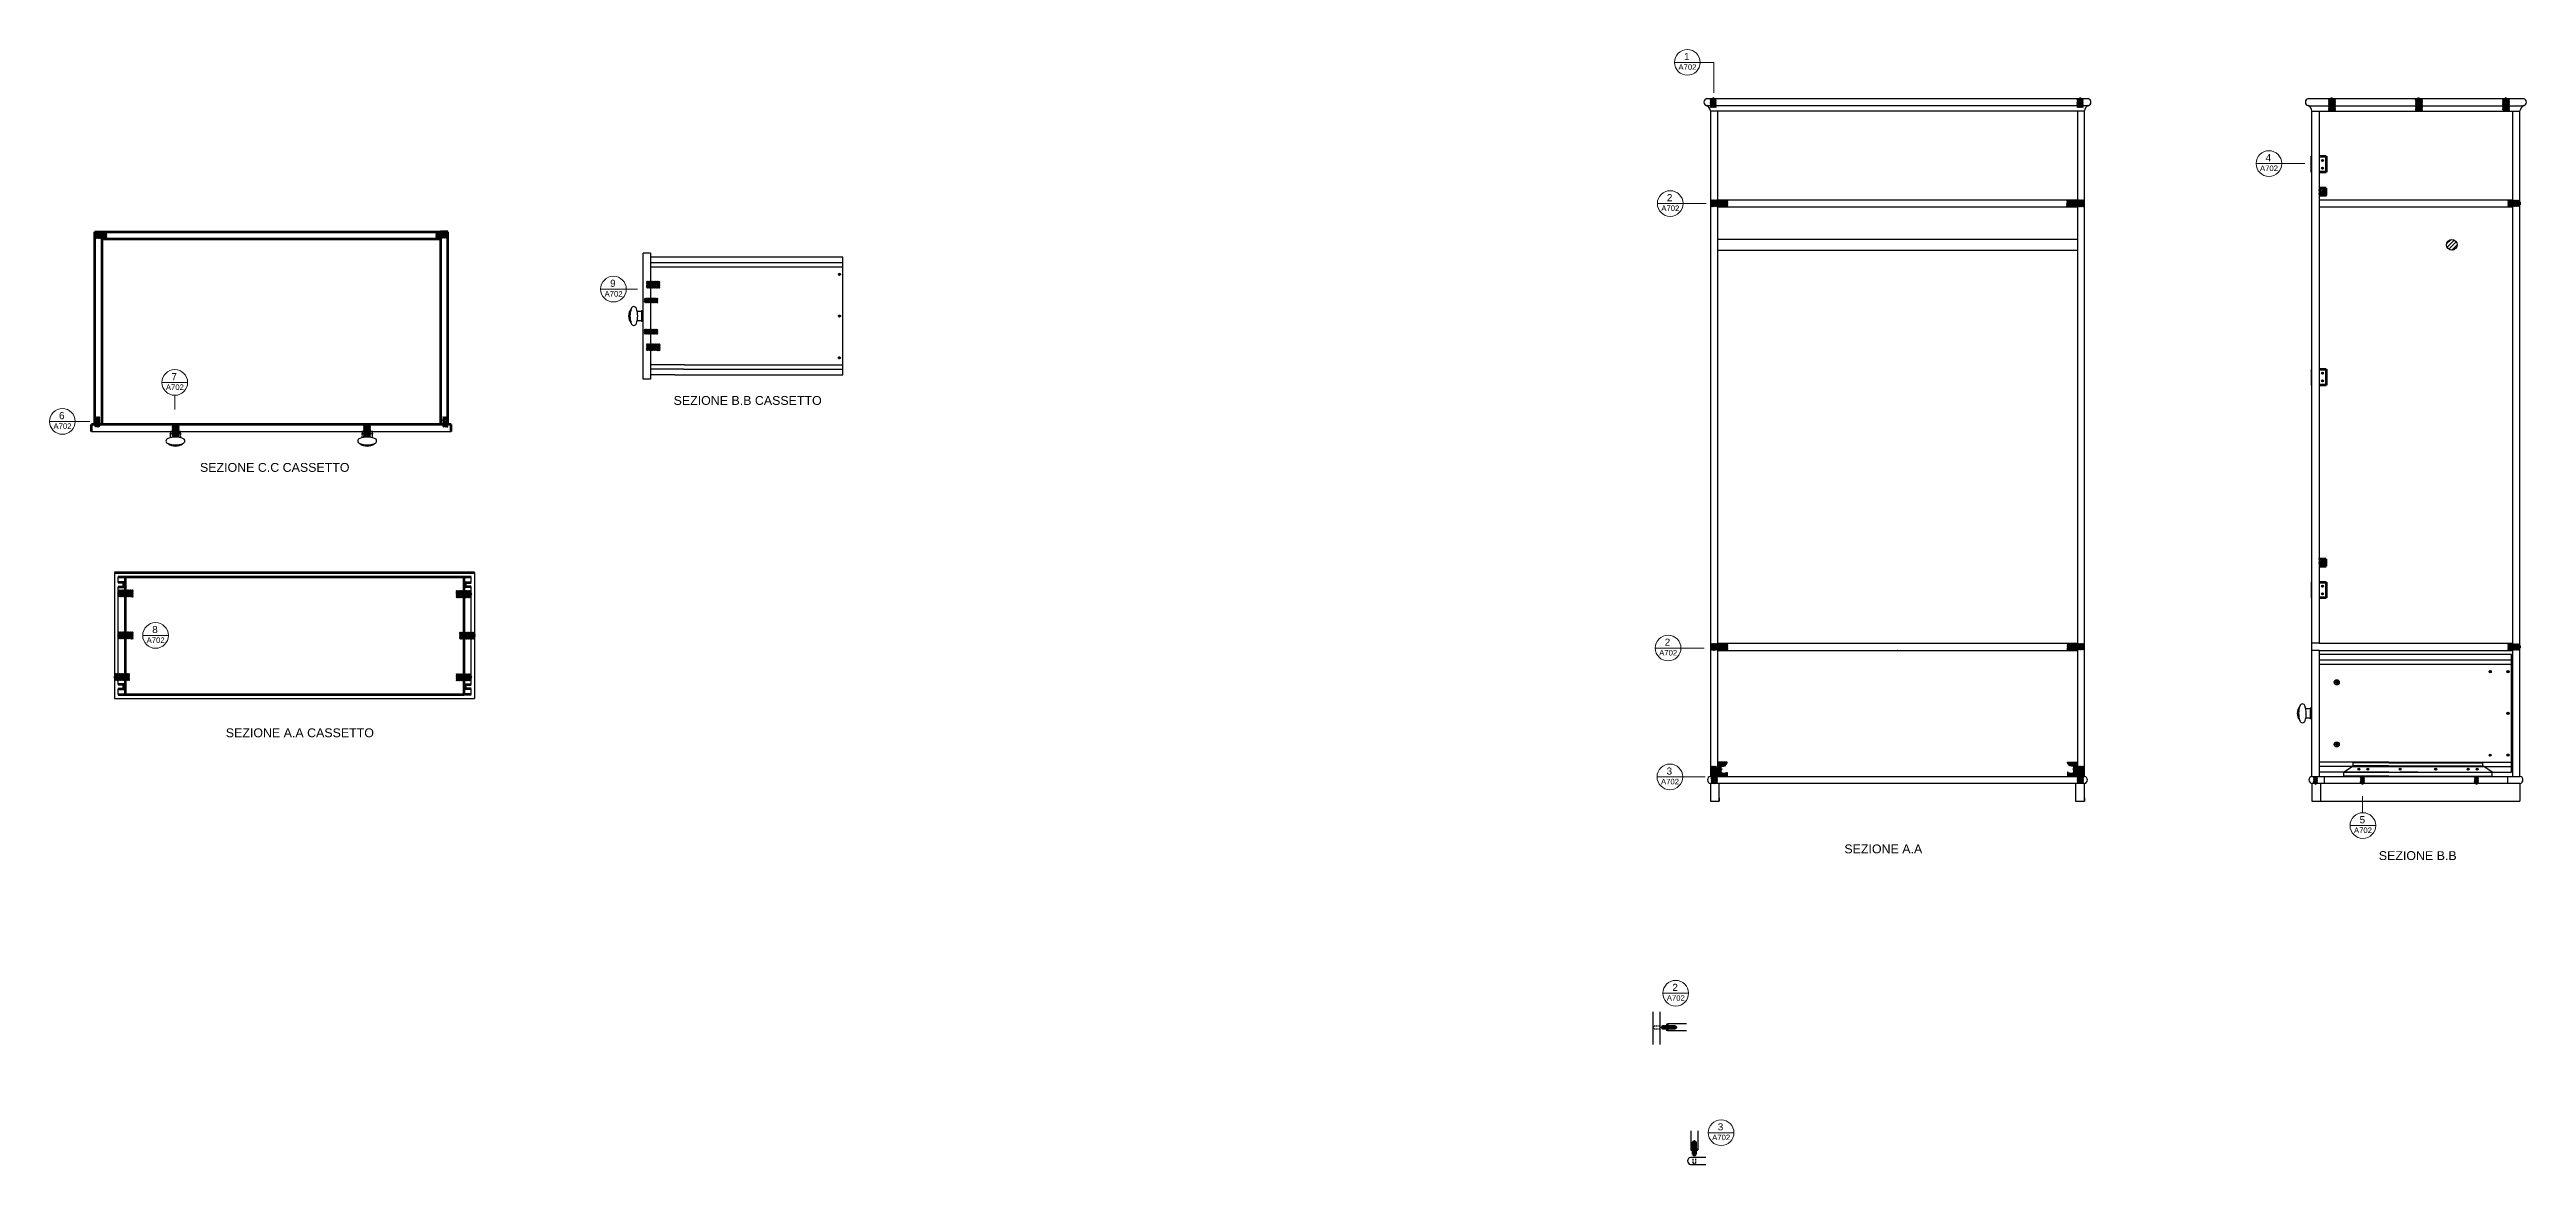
# Model space of a CAD drawing. Header units: centimetres. Extents: x 238 to 3379, y 203 to 1268.
# Drawn here: x 2681 to 3379, y 283 to 597 of the extents above; entities that cross this region are included whole.
import ezdxf
from ezdxf.enums import TextEntityAlignment as Align

# ---------------------------------------------------------------- set-up
doc = ezdxf.new("R2010")
doc.units = ezdxf.units.CM
doc.header["$MEASUREMENT"] = 0
doc.linetypes.add('ACAD_ISO02W100', pattern=[15, 12, -3])
doc.linetypes.add('HIDDEN2', pattern=[0.1875, 0.125, -0.0625])
doc.layers.add('A-ANNO-SYMB', color=2, linetype='Continuous', lineweight=18)
for name, color, linetype in [('A-FURN', 7, 'Continuous'), ('linee di incastro', 254, 'Continuous'), ('linee di prosp', 6, 'Continuous'), ('linee in prospettp', 252, 'Continuous'), ('note', 1, 'Continuous'), ('retini', 253, 'Continuous'), ('viti e cerniere', 3, 'Continuous')]:
    doc.layers.add(name, color=color, linetype=linetype)
doc.styles.get("Standard").update_dxf_attribs({"font": 'Arial.ttf'})
pattern_1 = [(45, (2703.3081, 281.73264), (-0.5303301, 0.5303301), [])]
pattern_2 = [(45, (2622.76479, 340.87193), (-0.088388348, 0.088388348), [])]
pattern_3 = [(45, (3423.06683, 373.94506), (-0.088388348, 0.088388348), [])]

msp = doc.modelspace()

# ---------------------------------------------------------------- texts
at = {"layer": 'A-ANNO-SYMB', "linetype": 'Continuous', "lineweight": 20}
for tag, text, height, p in [('A702', 'A301', 1.555, (3142.6, 593.01)), ('1', 'A', 2, (3142.41, 596.2)), ('4', 'A', 2, (3306.2, 567.68)), ('A702', 'A301', 1.555, (3306.39, 564.48)), ('A702', 'A301', 1.555, (3137.78, 553.22)), ('2', 'A', 2, (3137.59, 556.42)), ('9', 'A', 2, (2839.96, 532.29)), ('A702', 'A301', 1.555, (2840.16, 529.09)), ('A702', 'A301', 1.555, (2716.61, 502.79)), ('7', 'A', 2, (2716.42, 505.99)), ('A702', 'A301', 1.555, (2684.95, 491.81)), ('6', 'A', 2, (2684.76, 495)), ('8', 'A', 2, (2711, 434.72)), ('A702', 'A301', 1.555, (2711.19, 431.52)), ('A702', 'A301', 1.555, (3137.18, 427.96)), ('2', 'A', 2, (3136.98, 431.16)), ('A702', 'A301', 1.555, (3137.69, 391.64)), ('3', 'A', 2, (3137.5, 394.84)), ('A702', 'A301', 1.555, (3332.86, 377.94)), ('5', 'A', 2, (3332.67, 381.13)), ('A702', 'A301', 1.555, (3139.32, 330.68)), ('2', 'A', 2, (3139.13, 333.88)), ('3', 'A', 2, (3151.91, 294.58)), ('A702', 'A301', 1.555, (3152.1, 291.38))]:
    msp.add_attdef(tag, text=text, height=height, dxfattribs=at).set_placement(p, align=Align.TOP_CENTER)
at = {"layer": 'note', "char_height": 2.5, "attachment_point": 1}
for s, insert in [('SEZIONE B.B CASSETTO ', (2857.06, 499.52)), ('SEZIONE C.C CASSETTO ', (2723.68, 480.66)), ('SEZIONE A.A CASSETTO ', (2730.95, 405.87)), ('SEZIONE A.A', (3186.8, 373.15)), ('SEZIONE B.B', (3337.31, 371.26))]:
    msp.add_mtext_dynamic_manual_height_columns(s, width=66.7777, gutter_width=1, heights=[0], dxfattribs=dict(at, insert=insert))

# ---------------------------------------------------------------- blocks, each defined once
blk = doc.blocks.new('tassello')
at = {"layer": 'viti e cerniere', "linetype": 'ByBlock', "lineweight": 100}
for p, q in [((0, 0.51), (0.21, 0.7)), ((0, 0.51), (0, 0.18)), ((0.21, 0), (0, 0.18)), ((0.21, 0.7), (3.71, 0.7)), ((0.21, 0.7), (0.21, 0)), ((0.21, 0.7), (0.21, 0.52)), ((0.21, 0.52), (0.75, 0.52)), ((0.21, 0.35), (0.9, 0.35)), ((0.9, 0.17), (0.21, 0.17)), ((0.75, 0.52), (3.71, 0.52)), ((0.9, 0.35), (0.9, 0.35)), ((0.9, 0.35), (3.71, 0.35)), ((0.9, 0.17), (3.71, 0.17)), ((3.92, 0.51), (3.71, 0.7)), ((3.71, 0.7), (3.71, 0)), ((3.71, 0), (3.92, 0.18)), ((3.92, 0.51), (3.92, 0.18)), ((3.71, 0), (0.21, 0))]:
    blk.add_line(p, q, dxfattribs=at)

# ---------------------------------------------------------------- hatches: boundary and pattern name
h = msp.add_hatch()
h.set_pattern_fill('ANSI31', color=0, scale=6)
h.set_pattern_definition(pattern_1)
h.paths.add_polyline_path([(3356.39, 542.12, 1), (3359.36, 542.12, 1)])
at = {"layer": 'A-FURN', "linetype": 'ByBlock', "lineweight": 100}
h = msp.add_hatch(dxfattribs=at)
h.set_pattern_fill('ANSI31', color=0, scale=6)
h.set_pattern_definition(pattern_1)
h.paths.add_polyline_path([(3322.47, 453.58), (3320.47, 453.58), (3320.47, 451.58), (3322.47, 451.58)])
h.paths.add_polyline_path([(3320.47, 556.1), (3322.47, 556.1), (3322.47, 558.1), (3320.47, 558.1)])
at = {"layer": 'linee in prospettp'}
h = msp.add_hatch(color=256, dxfattribs=at)
h.dxf.hatch_style = 1
h.paths.add_polyline_path([(3153.81, 396.11), (3153.81, 396.33), (3151.11, 396.33), (3151.11, 393.97), (3152.06, 393.97), (3152.06, 395.08), (3152.32, 395.08), (3153.21, 395.3)])
h.paths.add_polyline_path([(3152.06, 393.47), (3152.06, 393.97), (3151.11, 393.97), (3151.11, 392.39), (3153.74, 392.39), (3153.81, 392.39), (3153.81, 393.47), (3153.64, 393.47, -0.315348)])
h = msp.add_hatch(color=256, dxfattribs=at)
h.dxf.hatch_style = 1
h.paths.add_polyline_path([(3251.16, 395.09), (3251.42, 395.09), (3251.42, 393.97), (3252.38, 393.97), (3252.38, 396.33), (3249.67, 396.33), (3249.67, 396.11), (3250.27, 395.31)])
h.paths.add_polyline_path([(3251.42, 393.48, -0.315348), (3249.84, 393.48), (3249.67, 393.48), (3249.67, 392.39), (3249.74, 392.39), (3252.38, 392.39), (3252.38, 393.97), (3251.42, 393.97)])
at = {"layer": 'retini'}
h = msp.add_hatch(dxfattribs=at)
h.set_pattern_fill('ANSI31', color=256)
h.set_pattern_definition([(45, (2519.4435, 340.91082), (-0.088388348, 0.088388348), [])])
h.paths.add_polyline_path([(3149.62, 583.33), (3149.01, 583.33), (3149.01, 581.38), (3150.73, 581.38), (3150.73, 583.33), (3150.2, 583.33), (3150.2, 581.5), (3149.62, 581.5)])
h.paths.add_polyline_path([(3150.73, 581.38), (3149.01, 581.38), (3149.01, 580.87), (3150.73, 580.87)])
h = msp.add_hatch(dxfattribs=at)
h.set_pattern_fill('ANSI31', color=256)
h.set_pattern_definition(pattern_2)
h.paths.add_polyline_path([(3252.95, 583.3), (3252.33, 583.3), (3252.33, 581.34), (3254.05, 581.34), (3254.05, 583.3), (3253.52, 583.3), (3253.52, 581.46), (3252.95, 581.46)])
h.paths.add_polyline_path([(3254.05, 581.34), (3252.33, 581.34), (3252.33, 580.83), (3254.05, 580.83)])
h = msp.add_hatch(dxfattribs=at)
h.set_pattern_fill('ANSI31', color=256)
h.set_pattern_definition(pattern_2)
h.paths.add_polyline_path([(3323.79, 583.32), (3323.14, 583.32), (3323.14, 581.34), (3323.79, 581.34)])
h.paths.add_polyline_path([(3325.12, 583.33), (3324.27, 583.33), (3324.27, 581.34), (3325.12, 581.34)])
h.paths.add_polyline_path([(3323.79, 581.34), (3323.14, 581.34), (3323.14, 579.93), (3325.12, 579.93), (3325.12, 581.34), (3324.27, 581.34), (3324.27, 580.38), (3323.79, 580.38)])
h = msp.add_hatch(dxfattribs=at)
h.set_pattern_fill('ANSI31', color=256)
h.set_pattern_definition([(45, (2647.22953, 340.88004), (-0.088388348, 0.088388348), [])])
h.paths.add_polyline_path([(3348.26, 583.33), (3347.6, 583.33), (3347.6, 581.35), (3348.26, 581.35)])
h.paths.add_polyline_path([(3349.58, 583.33), (3348.74, 583.33), (3348.74, 581.35), (3349.58, 581.35)])
h.paths.add_polyline_path([(3348.26, 581.35), (3347.6, 581.35), (3347.6, 579.94), (3349.58, 579.94), (3349.58, 581.35), (3348.74, 581.35), (3348.74, 580.39), (3348.26, 580.39)])
h = msp.add_hatch(dxfattribs=at)
h.set_pattern_fill('ANSI31', color=256)
h.set_pattern_definition([(45, (2671.79617, 340.87947), (-0.088388348, 0.088388348), [])])
h.paths.add_polyline_path([(3372.83, 583.33), (3372.17, 583.33), (3372.17, 581.35), (3372.83, 581.35)])
h.paths.add_polyline_path([(3374.15, 583.33), (3373.31, 583.33), (3373.31, 581.35), (3374.15, 581.35)])
h.paths.add_polyline_path([(3372.83, 581.35), (3372.17, 581.35), (3372.17, 579.94), (3374.15, 579.94), (3374.15, 581.35), (3373.31, 581.35), (3373.31, 580.39), (3372.83, 580.39)])
h = msp.add_hatch(dxfattribs=at)
h.set_pattern_fill('ANSI31', color=256)
h.set_pattern_definition([(45, (2622.74516, 465.86435), (-0.088388348, 0.088388348), [])])
h.paths.add_polyline_path([(3153.99, 554.79), (3151.04, 554.79), (3151.04, 554.36), (3153.48, 554.36), (3153.48, 553.21), (3151.04, 553.21), (3151.04, 552.89), (3153.99, 552.89)])
h.paths.add_polyline_path([(3151.04, 554.79), (3149.14, 554.79), (3149.14, 552.89), (3151.04, 552.89), (3151.04, 553.21), (3149.24, 553.21), (3149.24, 554.36), (3151.04, 554.36)])
h = msp.add_hatch(dxfattribs=at)
h.set_pattern_fill('ANSI31', color=256)
h.set_pattern_definition(pattern_2)
h.paths.add_polyline_path([(3252.42, 554.79), (3249.41, 554.79), (3249.41, 552.88), (3252.42, 552.88), (3252.42, 553.39), (3250.03, 553.39), (3250.03, 554.38), (3252.42, 554.38)])
h.paths.add_polyline_path([(3254.35, 554.79), (3252.42, 554.79), (3252.42, 554.38), (3254.22, 554.38), (3254.22, 553.39), (3252.42, 553.39), (3252.42, 552.88), (3254.35, 552.88)])
h = msp.add_hatch(dxfattribs=at)
h.set_pattern_fill('ANSI31', color=256, angle=-90)
h.set_pattern_definition([(315, (3134.6045, 1255.07201), (0.088388348, 0.088388348), [])])
h.paths.add_polyline_path([(3377.05, 554.04), (3377.05, 554.7), (3375.08, 554.7), (3375.08, 554.04)])
h.paths.add_polyline_path([(3377.05, 552.91), (3377.06, 553.56), (3375.08, 553.56), (3375.08, 552.92)])
h.paths.add_polyline_path([(3375.08, 554.04), (3375.08, 554.7), (3373.66, 554.7), (3373.66, 552.93), (3375.08, 552.92), (3375.08, 553.56), (3374.11, 553.56), (3374.11, 554.04)])
h = msp.add_hatch(dxfattribs=at)
h.set_pattern_fill('ANSI31', color=256, angle=180)
h.set_pattern_definition([(225, (2064.44437, 715.66792), (0.088388348, -0.088388348), [])])
h.paths.add_polyline_path([(2694.11, 543.9), (2696.08, 543.9), (2696.08, 544.54), (2694.1, 544.54)])
h.paths.add_polyline_path([(2696.08, 543.9), (2697.41, 543.9), (2697.41, 545.58), (2696.08, 545.58), (2696.08, 544.97), (2696.88, 544.97), (2696.88, 544.54), (2696.08, 544.54)])
h.paths.add_polyline_path([(2694.09, 544.97), (2696.08, 544.97), (2696.08, 545.58), (2694.09, 545.58)])
h = msp.add_hatch(dxfattribs=at)
h.set_pattern_fill('ANSI31', color=256)
h.set_pattern_definition(pattern_3)
h.paths.add_polyline_path([(2793.4, 545.71), (2791.44, 545.71), (2791.44, 545.07), (2793.41, 545.07)])
h.paths.add_polyline_path([(2791.44, 545.71), (2790.1, 545.71), (2790.1, 544.03), (2791.44, 544.03), (2791.44, 544.65), (2790.64, 544.65), (2790.64, 545.07), (2791.44, 545.07)])
h.paths.add_polyline_path([(2793.42, 544.65), (2791.44, 544.65), (2791.44, 544.03), (2793.42, 544.03)])
h = msp.add_hatch(dxfattribs=at)
h.set_pattern_fill('ANSI31', color=256)
h.set_pattern_definition([(45, (3799.46206, 346.2016), (-0.088388348, 0.088388348), [])])
h.paths.add_polyline_path([(2852.06, 531.69), (2851.71, 531.59), (2851.45, 531.34), (2851.42, 531.27), (2850.53, 531.27), (2850.53, 531.88), (2853.22, 531.88), (2853.22, 529.96), (2850.53, 529.96), (2850.53, 530.56), (2851.46, 530.56), (2851.69, 530.32), (2852.07, 530.22), (2852.43, 530.31), (2852.7, 530.57), (2852.8, 530.93), (2852.7, 531.32), (2852.45, 531.58)])
h.paths.add_polyline_path([(2849.4, 531.88), (2850.51, 531.88), (2850.51, 531.27), (2850.49, 531.27), (2850.48, 531.12), (2850.1, 531.12), (2850.1, 530.74), (2850.49, 530.74), (2850.49, 530.56), (2850.51, 530.56), (2850.51, 529.96), (2849.4, 529.96)])
h = msp.add_hatch(dxfattribs=at)
h.set_pattern_fill('ANSI31', color=256)
h.set_pattern_definition([(45, (3799.58333, 338.14301), (-0.088388348, 0.088388348), [])])
h.paths.add_polyline_path([(2852.15, 526.9), (2850.69, 526.9), (2850.69, 527.11), (2852.63, 527.11), (2852.63, 525.77), (2850.69, 525.77), (2850.69, 526.12), (2852.15, 526.12)])
h.paths.add_polyline_path([(2848.84, 527.11), (2850.67, 527.11), (2850.67, 526.9), (2849.16, 526.9), (2849.16, 526.12), (2850.67, 526.12), (2850.67, 525.77), (2848.84, 525.77)])
h = msp.add_hatch(dxfattribs=at)
h.set_pattern_fill('ANSI31', color=256)
h.set_pattern_definition([(45, (3799.52284, 329.36411), (-0.088388348, 0.088388348), [])])
h.paths.add_polyline_path([(2852.13, 518.12), (2850.67, 518.12), (2850.67, 518.33), (2852.6, 518.33), (2852.6, 516.99), (2850.67, 516.99), (2850.67, 517.34), (2852.13, 517.34)])
h.paths.add_polyline_path([(2848.82, 518.33), (2850.65, 518.33), (2850.65, 518.12), (2849.14, 518.12), (2849.14, 517.34), (2850.65, 517.34), (2850.65, 516.99), (2848.82, 516.99)])
h = msp.add_hatch(dxfattribs=at)
h.set_pattern_fill('ANSI31', color=256)
h.set_pattern_definition([(45, (3799.4515, 328.5719), (-0.088388348, 0.088388348), [])])
h.paths.add_polyline_path([(2852.09, 514.06), (2851.74, 513.97), (2851.48, 513.71), (2851.45, 513.64), (2850.56, 513.64), (2850.56, 514.25), (2853.25, 514.25), (2853.25, 512.33), (2850.56, 512.33), (2850.56, 512.93), (2851.5, 512.93), (2851.73, 512.69), (2852.1, 512.59), (2852.46, 512.68), (2852.73, 512.94), (2852.83, 513.31), (2852.73, 513.69), (2852.48, 513.95)])
h.paths.add_polyline_path([(2849.43, 514.25), (2850.54, 514.25), (2850.54, 513.64), (2850.52, 513.64), (2850.52, 513.49), (2850.13, 513.49), (2850.13, 513.11), (2850.53, 513.11), (2850.53, 512.93), (2850.54, 512.93), (2850.54, 512.33), (2849.43, 512.33)])
h = msp.add_hatch(dxfattribs=at)
h.set_pattern_fill('ANSI31', color=256)
h.set_pattern_definition([(45, (2680.4708, 173.18687), (-0.08838835, 0.08838835), [])])
h.paths.add_polyline_path([(2694.54, 491.51), (2694.43, 491.51), (2694.43, 491.53), (2694.06, 491.53), (2694.06, 490.82), (2695.46, 490.82), (2695.46, 491.53), (2695.03, 491.53), (2695.03, 491.51), (2694.92, 491.51), (2694.92, 491.1), (2694.54, 491.1)])
h.paths.add_polyline_path([(2694.43, 491.91), (2694.06, 491.91), (2694.06, 491.53), (2694.43, 491.53)], flags=17)
h.paths.add_polyline_path([(2695.46, 493.68), (2694.04, 493.68), (2694.04, 493.17), (2695.21, 493.17), (2695.21, 491.91), (2695.03, 491.91), (2695.03, 491.53), (2695.46, 491.53)])
h = msp.add_hatch(dxfattribs=at)
h.set_pattern_fill('ANSI31', color=256, angle=90)
h.set_pattern_definition([(135, (2864.87699, 1064.06917), (-0.088388348, -0.088388348), [])])
h.paths.add_polyline_path([(2715.83, 489.53), (2715.83, 489.02), (2716.6, 489.02), (2716.6, 489.53)])
h.paths.add_polyline_path([(2715.83, 491.51), (2715.83, 489.53), (2716.6, 489.53), (2716.6, 491.51)])
h.paths.add_polyline_path([(2715.83, 489.02), (2715.83, 487.96), (2716.39, 487.96, -0.032336), (2717.16, 487.96), (2717.8, 487.96), (2717.8, 489.02), (2716.96, 489.02), (2716.96, 488.22), (2716.6, 488.22), (2716.6, 489.02)])
h.paths.add_polyline_path([(2716.96, 489.53), (2716.96, 489.02), (2717.8, 489.02), (2717.8, 489.53)])
h.paths.add_polyline_path([(2716.96, 491.52), (2716.96, 489.53), (2717.8, 489.53), (2717.8, 491.52)])
h = msp.add_hatch(dxfattribs=at)
h.set_pattern_fill('ANSI31', color=256, angle=90)
h.set_pattern_definition([(135, (2918.76303, 1064.08293), (-0.088388348, -0.088388348), [])])
h.paths.add_polyline_path([(2769.71, 489.55), (2769.71, 489.03), (2770.49, 489.03), (2770.49, 489.55)])
h.paths.add_polyline_path([(2769.71, 491.52), (2769.71, 489.55), (2770.49, 489.55), (2770.49, 491.53)])
h.paths.add_polyline_path([(2769.71, 489.03), (2769.71, 487.97), (2770.28, 487.97, -0.032336), (2771.04, 487.97), (2771.68, 487.97), (2771.68, 489.03), (2770.84, 489.03), (2770.84, 488.23), (2770.49, 488.23), (2770.49, 489.03)])
h.paths.add_polyline_path([(2770.84, 489.55), (2770.84, 489.03), (2771.68, 489.03), (2771.68, 489.55)])
h.paths.add_polyline_path([(2770.84, 491.54), (2770.84, 489.55), (2771.68, 489.55), (2771.68, 491.54)])
h = msp.add_hatch(dxfattribs=at)
h.set_pattern_fill('ANSI31', color=256)
h.set_pattern_definition([(45, (2779.27114, 173.16607), (-0.08838835, 0.08838835), [])])
h.paths.add_polyline_path([(2792.98, 491.49), (2793.09, 491.49), (2793.09, 491.51), (2793.45, 491.51), (2793.45, 490.8), (2792.05, 490.8), (2792.05, 491.51), (2792.49, 491.51), (2792.59, 491.49), (2792.59, 491.08), (2792.98, 491.08)])
h.paths.add_polyline_path([(2793.09, 491.89), (2793.45, 491.89), (2793.45, 491.51), (2793.09, 491.51)], flags=17)
h.paths.add_polyline_path([(2792.05, 493.66), (2793.47, 493.66), (2793.47, 493.14), (2792.3, 493.14), (2792.3, 491.89), (2792.49, 491.89), (2792.49, 491.51), (2792.05, 491.51)])
h = msp.add_hatch(dxfattribs=at)
h.set_pattern_fill('ANSI31', color=256, angle=180)
h.set_pattern_definition([(225, (2077.62269, 513.64911), (0.088388348, -0.088388348), [])])
h.paths.add_polyline_path([(2700.69, 442.9), (2702.67, 442.9), (2702.67, 443.7), (2700.7, 443.7)])
h.paths.add_polyline_path([(2700.69, 444.08), (2702.67, 444.08), (2702.67, 444.89), (2700.69, 444.89)])
h.paths.add_polyline_path([(2702.67, 444.08), (2703.87, 444.08), (2703.87, 443.7), (2702.67, 443.7), (2702.67, 442.9), (2704.87, 442.9), (2704.87, 444.89), (2702.67, 444.89)])
h = msp.add_hatch(dxfattribs=at)
h.set_pattern_fill('ANSI31', color=256)
h.set_pattern_definition(pattern_3)
h.paths.add_polyline_path([(2799.99, 444.7), (2798.02, 444.7), (2798.02, 443.9), (2799.99, 443.9)])
h.paths.add_polyline_path([(2800, 443.52), (2798.02, 443.52), (2798.02, 442.7), (2800, 442.7)])
h.paths.add_polyline_path([(2798.02, 443.52), (2796.82, 443.52), (2796.82, 443.9), (2798.02, 443.9), (2798.02, 444.7), (2795.82, 444.7), (2795.82, 442.7), (2798.02, 442.7)])
h = msp.add_hatch(dxfattribs=at)
h.set_pattern_fill('ANSI31', color=256, angle=180)
h.set_pattern_definition([(225, (2077.61378, 501.82386), (0.088388348, -0.088388348), [])])
h.paths.add_polyline_path([(2700.69, 431.07), (2702.66, 431.07), (2702.66, 431.87), (2700.69, 431.87)])
h.paths.add_polyline_path([(2700.68, 432.25), (2702.66, 432.25), (2702.66, 433.07), (2700.68, 433.07)])
h.paths.add_polyline_path([(2702.66, 432.25), (2703.86, 432.25), (2703.86, 431.87), (2702.66, 431.87), (2702.66, 431.07), (2704.86, 431.07), (2704.86, 433.07), (2702.66, 433.07)])
h = msp.add_hatch(dxfattribs=at)
h.set_pattern_fill('ANSI31', color=256)
h.set_pattern_definition([(45, (3424.04015, 362.25326), (-0.088388348, 0.088388348), [])])
h.paths.add_polyline_path([(2800.97, 433.01), (2799, 433.01), (2799, 432.21), (2800.97, 432.21)])
h.paths.add_polyline_path([(2800.97, 431.82), (2799, 431.82), (2799, 431.01), (2800.97, 431.01)])
h.paths.add_polyline_path([(2799, 431.82), (2797.79, 431.82), (2797.79, 432.21), (2799, 432.21), (2799, 433.01), (2796.8, 433.01), (2796.8, 431.01), (2799, 431.01)])
h = msp.add_hatch(dxfattribs=at)
h.set_pattern_fill('ANSI31', color=256)
h.set_pattern_definition(pattern_2)
h.paths.add_polyline_path([(3154.01, 429.8), (3151.06, 429.8), (3151.06, 429.37), (3153.5, 429.37), (3153.5, 428.22), (3151.06, 428.22), (3151.06, 427.9), (3154.01, 427.9)])
h.paths.add_polyline_path([(3151.06, 429.8), (3149.16, 429.8), (3149.16, 427.9), (3151.06, 427.9), (3151.06, 428.22), (3149.26, 428.22), (3149.26, 429.37), (3151.06, 429.37)])
h = msp.add_hatch(dxfattribs=at)
h.set_pattern_fill('ANSI31', color=256)
h.set_pattern_definition([(45, (2719.50616, 340.98641), (-0.088388348, 0.088388348), [])])
h.paths.add_polyline_path([(3249.54, 429.81), (3252.48, 429.81), (3252.49, 429.48), (3250.05, 429.48), (3250.05, 428.33), (3252.49, 428.33), (3252.49, 428.01), (3249.54, 428.01)])
h.paths.add_polyline_path([(3252.48, 429.81), (3254.39, 429.83), (3254.39, 428.01), (3252.49, 428.01), (3252.49, 428.33), (3254.29, 428.33), (3254.29, 429.48), (3252.49, 429.48)])
h = msp.add_hatch(dxfattribs=at)
h.set_pattern_fill('ANSI31', color=256, angle=-90)
h.set_pattern_definition([(315, (3134.60665, 1130.09153), (0.088388348, 0.088388348), [])])
h.paths.add_polyline_path([(3377.06, 429.06), (3377.05, 429.72), (3375.08, 429.72), (3375.08, 429.06)])
h.paths.add_polyline_path([(3377.05, 427.93), (3377.06, 428.58), (3375.08, 428.58), (3375.08, 427.94)])
h.paths.add_polyline_path([(3375.08, 429.06), (3375.08, 429.72), (3373.67, 429.72), (3373.66, 427.95), (3375.08, 427.94), (3375.08, 428.58), (3374.11, 428.58), (3374.11, 429.06)])
h = msp.add_hatch(dxfattribs=at)
h.set_pattern_fill('ANSI31', color=256, angle=180)
h.set_pattern_definition([(225, (2076.61454, 490.10616), (0.088388348, -0.088388348), [])])
h.paths.add_polyline_path([(2699.69, 419.35), (2701.66, 419.35), (2701.66, 420.15), (2699.69, 420.15)])
h.paths.add_polyline_path([(2699.68, 420.54), (2701.66, 420.54), (2701.66, 421.35), (2699.68, 421.35)])
h.paths.add_polyline_path([(2701.66, 420.54), (2702.86, 420.54), (2702.86, 420.15), (2701.66, 420.15), (2701.66, 419.35), (2703.86, 419.35), (2703.86, 421.35), (2701.66, 421.35)])
h = msp.add_hatch(dxfattribs=at)
h.set_pattern_fill('ANSI31', color=256)
h.set_pattern_definition([(45, (3423.07361, 350.48919), (-0.088388348, 0.088388348), [])])
h.paths.add_polyline_path([(2800, 421.24), (2798.03, 421.24), (2798.03, 420.44), (2800, 420.44)])
h.paths.add_polyline_path([(2800, 420.06), (2798.03, 420.06), (2798.03, 419.25), (2800, 419.25)])
h.paths.add_polyline_path([(2798.03, 420.06), (2796.83, 420.06), (2796.83, 420.44), (2798.03, 420.44), (2798.03, 421.24), (2795.83, 421.24), (2795.83, 419.25), (2798.03, 419.25)])
h = msp.add_hatch(dxfattribs=at)
h.set_pattern_fill('ANSI31', color=256)
h.set_pattern_definition(pattern_2)
h.paths.add_polyline_path([(3149.49, 392.34), (3149.29, 392.34), (3149.29, 390.36), (3151.05, 390.36), (3151.05, 392.34), (3150.56, 392.34), (3150.56, 390.66), (3149.47, 390.66)])
h.paths.add_polyline_path([(3149.51, 394.84), (3150.55, 394.84), (3150.55, 394.57), (3151.06, 394.57), (3151.06, 394.84), (3150.78, 394.84), (3150.78, 395.26), (3149.29, 395.26), (3149.29, 392.34), (3149.49, 392.34)])
h.paths.add_polyline_path([(3151.05, 394.17), (3150.56, 394.17), (3150.56, 392.34), (3151.05, 392.34)], flags=17)
h = msp.add_hatch(dxfattribs=at)
h.set_pattern_fill('ANSI31', color=256)
h.set_pattern_definition([(45, (2727.30604, 340.8798), (-0.088388348, 0.088388348), [])])
h.paths.add_polyline_path([(3253.97, 392.35), (3254.16, 392.35), (3254.16, 390.37), (3252.4, 390.37), (3252.4, 392.35), (3252.89, 392.35), (3252.89, 390.67), (3253.98, 390.67)])
h.paths.add_polyline_path([(3253.95, 394.85), (3252.9, 394.85), (3252.9, 394.58), (3252.4, 394.58), (3252.4, 394.85), (3252.67, 394.85), (3252.67, 395.26), (3254.16, 395.26), (3254.16, 392.35), (3253.97, 392.35)])
h.paths.add_polyline_path([(3252.4, 394.18), (3252.89, 394.18), (3252.89, 392.35), (3252.4, 392.35)], flags=17)
h = msp.add_hatch(dxfattribs=at)
h.set_pattern_fill('ANSI31', color=256)
h.set_pattern_definition(pattern_2)
h.paths.add_polyline_path([(3319.33, 392.16), (3319.71, 392.16), (3319.71, 390.37), (3320.06, 390.37), (3320.06, 392.32), (3318.93, 392.32), (3318.93, 390.37), (3319.33, 390.37)])
h = msp.add_hatch(dxfattribs=at)
h.set_pattern_fill('ANSI31', color=256)
h.set_pattern_definition([(45, (2635.95254, 340.8733), (-0.088388348, 0.088388348), [])])
h.paths.add_polyline_path([(3332.52, 392.17), (3332.9, 392.17), (3332.9, 390.37), (3333.25, 390.37), (3333.25, 392.32), (3332.11, 392.32), (3332.11, 390.37), (3332.52, 390.37)])
h = msp.add_hatch(dxfattribs=at)
h.set_pattern_fill('ANSI31', color=256)
h.set_pattern_definition([(45, (2668.06961, 340.87765), (-0.088388348, 0.088388348), [])])
h.paths.add_polyline_path([(3364.63, 392.17), (3365.01, 392.17), (3365.01, 390.37), (3365.36, 390.37), (3365.36, 392.32), (3364.23, 392.32), (3364.23, 390.37), (3364.63, 390.37)])

# ---------------------------------------------------------------- linework, layer by layer
at = {"linetype": 'Continuous', "lineweight": 20}
for p, q in [((3138.95, 593.55), (3146.19, 593.55)), ((3302.75, 565.03), (3309.99, 565.03)), ((3134.13, 553.76), (3141.37, 553.76)), ((2836.51, 529.64), (2843.75, 529.64)), ((2712.96, 503.34), (2720.2, 503.34)), ((2681.31, 492.35), (2688.55, 492.35)), ((2707.54, 432.06), (2714.78, 432.06)), ((3133.53, 428.51), (3140.77, 428.51)), ((3134.04, 392.19), (3141.28, 392.19)), ((3329.21, 378.48), (3336.45, 378.48)), ((3135.67, 331.23), (3142.92, 331.23)), ((3148.46, 291.92), (3155.7, 291.92))]:
    msp.add_line(p, q, dxfattribs=at)
at = {"layer": 'A-ANNO-SYMB'}
for p, q in [((3146.19, 593.55), (3150.05, 593.55)), ((3150.05, 593.55), (3150.05, 584.92)), ((3309.99, 565.03), (3316.5, 565.03)), ((3141.37, 553.76), (3147.89, 553.76)), ((2843.75, 529.64), (2846.93, 529.64)), ((2716.59, 499.63), (2716.59, 495.72)), ((2688.55, 492.33), (2692.66, 492.33)), ((3140.77, 428.51), (3147.28, 428.51)), ((3141.28, 392.19), (3147.61, 392.19)), ((3332.68, 382.04), (3332.68, 386.74))]:
    msp.add_line(p, q, dxfattribs=at)
at = {"layer": 'A-ANNO-SYMB', "linetype": 'Continuous', "lineweight": 20}
for centre in [(3142.57, 593.55), (3306.37, 565.03), (3137.75, 553.76), (2840.13, 529.64), (2716.58, 503.34), (2684.93, 492.35), (2711.16, 432.06), (3137.15, 428.51), (3137.66, 392.19), (3332.83, 378.48), (3139.29, 331.23), (3152.08, 291.92)]:
    msp.add_circle(centre, 3.62, dxfattribs=at)
at = {"layer": 'A-FURN'}
for p, q in [((3148.06, 583.34), (3255.42, 583.34)), ((3255.42, 581.34), (3148.06, 581.34)), ((3254.42, 579.84), (3149.06, 579.84)), ((3149.06, 579.84), (3149.06, 392.34)), ((3151.09, 579.73), (3151.09, 392.23)), ((3252.42, 579.84), (3252.42, 392.34)), ((3254.42, 392.34), (3254.42, 579.84)), ((3317.47, 583.34), (3378.07, 583.34)), ((3317.47, 581.34), (3378.07, 581.34)), ((3318.47, 392.34), (3318.47, 579.84)), ((3318.47, 579.84), (3377.07, 579.84)), ((3320.47, 579.84), (3320.47, 429.84)), ((3375.07, 392.34), (3375.07, 579.84)), ((3377.07, 392.34), (3377.07, 579.84)), ((3151.06, 554.84), (3252.42, 554.84)), ((3151.06, 552.84), (3252.42, 552.84)), ((3320.47, 554.84), (3375.07, 554.84)), ((3320.47, 552.84), (3375.07, 552.84)), ((2848.53, 504.31), (2848.53, 539.81)), ((2850.53, 539.81), (2848.53, 539.81)), ((2850.53, 539.81), (2850.53, 504.31)), ((2904.76, 538.65), (2850.53, 538.65)), ((2904.76, 505.48), (2904.76, 538.65)), ((2904.76, 537.05), (2850.53, 537.05)), ((2904.76, 535.82), (2850.53, 535.82)), ((2850.53, 504.31), (2848.53, 504.31)), ((2860.13, 508.31), (2850.53, 508.31)), ((2859.81, 507.08), (2850.53, 507.08)), ((2857.45, 505.48), (2850.53, 505.48)), ((2857.45, 505.48), (2904.76, 505.48)), ((2859.81, 507.08), (2904.76, 507.08)), ((2860.13, 508.31), (2904.76, 508.31)), ((2693.08, 489.52), (2794.44, 489.52)), ((2699.65, 449.75), (2699.65, 414.25)), ((2700.67, 446.99), (2700.67, 448.58)), ((2800.02, 446.99), (2800.02, 448.58)), ((2801.01, 449.75), (2801.01, 414.25)), ((2700.67, 418.25), (2700.67, 445.75)), ((2800.02, 418.25), (2800.02, 445.75)), ((3151.06, 429.84), (3252.42, 429.84)), ((3151.06, 427.84), (3252.42, 427.84)), ((3320.47, 429.84), (3318.47, 429.84)), ((3320.47, 427.84), (3318.47, 427.84)), ((3320.47, 429.84), (3375.07, 429.84)), ((3320.47, 427.84), (3375.07, 427.84)), ((3320.47, 427.84), (3320.47, 392.34)), ((2699.65, 414.25), (2801.01, 414.25)), ((2700.67, 415.41), (2700.67, 417.01)), ((2800.02, 415.41), (2800.02, 417.01)), ((3149.06, 392.34), (3254.42, 392.34)), ((3318.47, 392.34), (3377.07, 392.34)), ((3318.47, 392.34), (3330.19, 392.34)), ((3321.97, 392.34), (3321.97, 390.34)), ((3327.39, 393.51), (3330.07, 395.32)), ((3340.18, 393.51), (3327.39, 393.51)), ((3327.39, 393.51), (3327.39, 392.42)), ((3327.39, 393.51), (3348.33, 393.51)), ((3340.18, 392.42), (3327.39, 392.42)), ((3340.18, 395.11), (3329.75, 395.11)), ((3340.18, 396.35), (3330.07, 396.35)), ((3330.07, 395.32), (3330.07, 396.35)), ((3340.18, 396.14), (3330.07, 396.14)), ((3340.18, 395.32), (3330.07, 395.32)), ((3340.18, 396.35), (3366.58, 396.35)), ((3340.18, 396.14), (3366.58, 396.14)), ((3340.18, 395.32), (3366.58, 395.32)), ((3340.18, 395.11), (3366.9, 395.11)), ((3340.18, 393.51), (3369.26, 393.51)), ((3340.18, 392.42), (3369.27, 392.42)), ((3348.33, 393.51), (3343.33, 393.51)), ((3348.33, 393.51), (3353.33, 393.51)), ((3366.58, 395.32), (3366.58, 396.35)), ((3369.26, 393.51), (3366.58, 395.32)), ((3369.27, 392.42), (3369.26, 393.51)), ((3373.57, 392.34), (3373.57, 390.34)), ((3254.42, 390.34), (3149.06, 390.34)), ((3149.06, 390.34), (3149.06, 385.34)), ((3149.06, 385.34), (3151.56, 385.34)), ((3151.56, 385.34), (3151.56, 390.34)), ((3151.56, 386.34), (3151.56, 385.34)), ((3251.92, 390.34), (3251.92, 385.34)), ((3251.92, 385.34), (3254.42, 385.34)), ((3254.42, 385.34), (3254.42, 390.34)), ((3254.42, 386.34), (3254.42, 385.34)), ((3377.07, 390.34), (3318.47, 390.34)), ((3318.47, 390.34), (3318.47, 385.34)), ((3318.47, 385.34), (3320.97, 385.34)), ((3132.88, 325.95), (3132.88, 316.8)), ((3134.88, 316.8), (3134.88, 325.95)), ((3142.35, 322.65), (3137.02, 322.65)), ((3142.35, 320.65), (3137.02, 320.65)), ((3143.53, 292.44), (3143.53, 287.1)), ((3145.53, 292.44), (3145.53, 287.1)), ((3147.8, 284.97), (3143.44, 284.97)), ((3143.44, 282.97), (3147.8, 282.97))]:
    msp.add_line(p, q, dxfattribs=at)
at = {"layer": 'A-FURN', "linetype": 'ACAD_ISO02W100', "lineweight": 100}
for p, q in [((3322.47, 558.1), (3320.47, 558.1)), ((3322.47, 556.1), (3322.47, 558.1)), ((3320.47, 556.1), (3322.47, 556.1)), ((3322.47, 453.58), (3320.47, 453.58)), ((3322.47, 451.58), (3322.47, 453.58)), ((3320.47, 451.58), (3322.47, 451.58))]:
    msp.add_line(p, q, dxfattribs=at)
at = {"layer": 'A-FURN', "linetype": 'ByBlock', "lineweight": 100}
for p, q in [((2694.08, 491.52), (2694.08, 545.75)), ((2694.08, 545.75), (2696.08, 545.75)), ((2696.08, 545.75), (2696.08, 491.52)), ((2696.08, 545.75), (2791.44, 545.75)), ((2793.44, 545.75), (2791.44, 545.75)), ((2791.44, 545.75), (2791.44, 491.52)), ((2793.44, 491.52), (2793.44, 545.75)), ((2791.44, 543.75), (2696.08, 543.75)), ((2693.08, 489.52), (2693.08, 491.52)), ((2794.44, 491.52), (2693.08, 491.52)), ((2794.44, 489.52), (2794.44, 491.52)), ((2699.65, 449.75), (2801.01, 449.75)), ((2700.67, 448.58), (2800.02, 448.58)), ((2702.27, 446.99), (2700.67, 446.99)), ((2702.27, 445.75), (2702.27, 446.99)), ((2702.67, 415.41), (2702.67, 448.58)), ((2798.02, 448.58), (2798.02, 415.41)), ((2798.42, 445.75), (2798.42, 446.99)), ((2798.42, 446.99), (2800.02, 446.99)), ((2700.67, 445.75), (2702.27, 445.75)), ((2800.02, 445.75), (2798.42, 445.75)), ((2702.27, 418.25), (2700.67, 418.25)), ((2700.67, 417.01), (2702.27, 417.01)), ((2700.67, 415.41), (2702.67, 415.41)), ((2702.27, 417.01), (2702.27, 418.25)), ((2702.67, 415.41), (2798.02, 415.41)), ((2800.02, 415.41), (2798.02, 415.41)), ((2798.42, 417.01), (2798.42, 418.25)), ((2798.42, 418.25), (2800.02, 418.25)), ((2800.02, 417.01), (2798.42, 417.01)), ((3137.02, 320.65), (3137.02, 322.65)), ((3145.53, 287.1), (3143.53, 287.1))]:
    msp.add_line(p, q, dxfattribs=at)
at = {"layer": 'A-FURN'}
for points in [[(2848.53, 523.51), (2848.01, 523.51), (2848.01, 520.62), (2848.53, 520.62)], [(2715.33, 489.52), (2715.33, 489), (2718.21, 489), (2718.21, 489.52)], [(2769.33, 489.52), (2769.33, 489), (2772.22, 489), (2772.22, 489.52)], [(3318.47, 411.54), (3317.95, 411.54), (3317.95, 408.65), (3318.47, 408.65)]]:
    msp.add_lwpolyline(points, close=True, dxfattribs=at)
msp.add_circle((3357.88, 542.12), 1.49, dxfattribs=at)
for centre, radius, start, end in [((3148.26, 582.34), 1.02, 101.1471, 258.8529), ((3147.13, 579.64), 1.95, 6.08279, 61.29735), ((3256.36, 579.64), 1.95, 118.70265, 173.91721), ((3255.23, 582.34), 1.02, 281.1471, 78.8529), ((3317.67, 582.34), 1.02, 101.1471, 258.8529), ((3316.54, 579.64), 1.95, 6.08279, 61.29735), ((3379.01, 579.64), 1.95, 118.70265, 173.91721), ((3377.88, 582.34), 1.02, 281.1471, 78.8529), ((2847.63, 522.06), 3.22, 140.44292, 219.30395), ((2850.73, 522.05), 5.95, 159.67543, 200.19793), ((2850.73, 522.05), 5.95, 159.78255, 200.19793), ((2845.87, 524.01), 0.729, 12.209, 171.60829), ((2841.01, 522.05), 5.95, 339.80207, 20.8156), ((2847.4, 525.57), 2.15, 253.44783, 286.55217), ((2845.87, 520.15), 0.747, 192.1469, 347.8531), ((2847.41, 518.56), 2.15, 73.44783, 106.55217), ((2713.26, 488.39), 2.15, 343.44783, 16.55217), ((2720.28, 488.4), 2.15, 163.44783, 196.55217), ((2767.27, 488.39), 2.15, 343.44783, 16.55217), ((2774.28, 488.4), 2.15, 163.44783, 196.55217), ((2714.82, 486.86), 0.729, 102.209, 261.60829), ((2716.79, 482), 5.95, 69.80207, 110.8156), ((2716.79, 491.72), 5.95, 249.67543, 290.19793), ((2716.77, 488.62), 3.22, 230.44292, 309.30395), ((2716.79, 491.72), 5.95, 249.78255, 290.19793), ((2718.68, 486.86), 0.747, 282.1469, 77.8531), ((2768.83, 486.86), 0.729, 102.209, 261.60829), ((2770.79, 482), 5.95, 69.80207, 110.8156), ((2770.79, 491.72), 5.95, 249.67543, 290.19793), ((2770.77, 488.62), 3.22, 230.44292, 309.30395), ((2770.79, 491.72), 5.95, 249.78255, 290.19793), ((2772.69, 486.86), 0.747, 282.1469, 77.8531), ((3317.57, 410.09), 3.22, 140.44292, 219.30395), ((3320.67, 410.08), 5.95, 159.67543, 200.19793), ((3320.67, 410.08), 5.95, 159.78255, 200.19793), ((3315.81, 412.04), 0.729, 12.209, 171.60829), ((3310.95, 410.08), 5.95, 339.80207, 20.8156), ((3315.81, 408.18), 0.747, 192.1469, 347.8531), ((3317.34, 413.6), 2.15, 253.44783, 286.55217), ((3317.35, 406.59), 2.15, 73.44783, 106.55217), ((3149.26, 391.34), 1.02, 101.1471, 258.8529), ((3254.23, 391.34), 1.02, 281.1471, 78.8529), ((3318.67, 391.34), 1.02, 101.1471, 258.8529), ((3376.88, 391.34), 1.02, 281.1471, 78.8529), ((3143.64, 283.97), 1.02, 101.1471, 258.8529)]:
    msp.add_arc(centre, radius, start, end, dxfattribs=at)
msp.add_point((3201.74, 427.84), dxfattribs=at)
at = {"layer": 'linee di incastro'}
msp.add_line((3320.97, 385.34), (3320.97, 390.34), dxfattribs=at)
at = {"layer": 'linee di prosp', "linetype": 'HIDDEN2'}
for p, q in [((2850.53, 531.09), (2850.13, 531.09)), ((2850.13, 531.09), (2850.13, 530.75)), ((2850.13, 530.75), (2850.53, 530.75)), ((2850.53, 531.24), (2852.11, 531.24)), ((2852.11, 530.58), (2850.55, 530.58)), ((2852.11, 531.25), (2852.11, 530.58)), ((2850.64, 526.9), (2849.18, 526.9)), ((2849.18, 526.9), (2849.18, 526.15)), ((2849.19, 526.13), (2852.11, 526.13)), ((2852.14, 526.89), (2850.67, 526.89)), ((2852.14, 526.14), (2852.14, 526.89)), ((2849.17, 518.11), (2849.17, 517.37)), ((2849.17, 517.35), (2852.1, 517.35)), ((2852.13, 518.11), (2850.65, 518.11)), ((2852.13, 517.36), (2852.13, 518.11)), ((2850.54, 513.47), (2850.14, 513.47)), ((2850.14, 513.47), (2850.14, 513.13)), ((2850.14, 513.13), (2850.54, 513.13)), ((2850.56, 513.62), (2852.14, 513.62)), ((2852.14, 512.96), (2850.57, 512.96)), ((2852.14, 513.63), (2852.14, 512.96)), ((2694.45, 493.14), (2694.03, 493.14)), ((2694.03, 491.93), (2695.18, 491.93)), ((2694.45, 491.54), (2694.45, 493.14)), ((2695.18, 493.14), (2694.45, 493.14)), ((2694.56, 491.13), (2694.56, 491.53)), ((2694.89, 491.13), (2694.56, 491.13)), ((2694.89, 491.53), (2694.89, 491.13)), ((2694.99, 491.54), (2694.99, 493.14)), ((2695.18, 491.93), (2695.18, 493.14)), ((2792.32, 493.14), (2793.06, 493.14)), ((2793.47, 491.93), (2792.32, 491.93)), ((2792.33, 491.93), (2792.33, 493.13)), ((2792.51, 491.54), (2792.51, 493.14)), ((2793.06, 493.14), (2792.51, 493.14)), ((2792.61, 491.53), (2792.61, 491.13)), ((2792.61, 491.13), (2792.94, 491.13)), ((2792.95, 491.13), (2792.95, 491.53)), ((2793.06, 491.54), (2793.06, 493.14)), ((2793.06, 493.14), (2793.47, 493.14))]:
    msp.add_line(p, q, dxfattribs=at)
at = {"layer": 'linee in prospettp'}
for p, q in [((3252.42, 543.6), (3151.06, 543.6)), ((3151.06, 540.6), (3252.42, 540.6)), ((3374.7, 426.68), (3320.47, 426.68)), ((3374.7, 393.51), (3374.7, 426.68)), ((3374.7, 425.08), (3320.47, 425.08)), ((3374.7, 423.85), (3320.47, 423.85)), ((3324.97, 418.72), (3324.97, 418.97)), ((3324.97, 418.97), (3325.35, 418.97)), ((3325.35, 418.72), (3324.97, 418.72)), ((3325.35, 419.35), (3325.6, 419.35)), ((3325.35, 418.97), (3325.35, 419.35)), ((3325.35, 418.97), (3325.6, 418.72)), ((3325.35, 418.72), (3325.6, 418.97)), ((3325.35, 418.35), (3325.35, 418.72)), ((3325.6, 419.35), (3325.6, 418.97)), ((3325.6, 418.97), (3325.98, 418.97)), ((3325.6, 418.72), (3325.6, 418.35)), ((3325.98, 418.72), (3325.6, 418.72)), ((3325.98, 418.97), (3325.98, 418.72)), ((3368.51, 421.8), (3368.51, 421.9)), ((3368.51, 421.9), (3368.66, 421.9)), ((3368.66, 421.8), (3368.51, 421.8)), ((3368.66, 422.05), (3368.76, 422.05)), ((3368.66, 421.9), (3368.66, 422.05)), ((3368.66, 421.9), (3368.76, 421.8)), ((3368.66, 421.8), (3368.76, 421.9)), ((3368.66, 421.65), (3368.66, 421.8)), ((3368.76, 421.65), (3368.66, 421.65)), ((3368.76, 422.05), (3368.76, 421.9)), ((3368.76, 421.9), (3368.91, 421.9)), ((3368.76, 421.8), (3368.76, 421.65)), ((3368.91, 421.8), (3368.76, 421.8)), ((3368.91, 421.9), (3368.91, 421.8)), ((3373.51, 421.8), (3373.51, 421.9)), ((3373.51, 421.9), (3373.65, 421.9)), ((3373.65, 421.8), (3373.51, 421.8)), ((3373.65, 422.05), (3373.75, 422.05)), ((3373.65, 421.9), (3373.65, 422.05)), ((3373.65, 421.9), (3373.75, 421.8)), ((3373.65, 421.8), (3373.75, 421.9)), ((3373.65, 421.65), (3373.65, 421.8)), ((3373.75, 421.65), (3373.65, 421.65)), ((3373.75, 422.05), (3373.75, 421.9)), ((3373.75, 421.9), (3373.91, 421.9)), ((3373.75, 421.8), (3373.75, 421.65)), ((3373.91, 421.8), (3373.75, 421.8)), ((3373.91, 421.9), (3373.91, 421.8)), ((3325.6, 418.35), (3325.35, 418.35)), ((3373.51, 410.05), (3373.51, 410.15)), ((3373.51, 410.15), (3373.65, 410.15)), ((3373.65, 410.05), (3373.51, 410.05)), ((3373.65, 410.3), (3373.75, 410.3)), ((3373.65, 410.15), (3373.65, 410.3)), ((3373.65, 410.15), (3373.75, 410.05)), ((3373.65, 410.05), (3373.75, 410.15)), ((3373.65, 409.9), (3373.65, 410.05)), ((3373.75, 409.9), (3373.65, 409.9)), ((3373.75, 410.3), (3373.75, 410.15)), ((3373.75, 410.15), (3373.91, 410.15)), ((3373.75, 410.05), (3373.75, 409.9)), ((3373.91, 410.05), (3373.75, 410.05)), ((3373.91, 410.15), (3373.91, 410.05)), ((3324.97, 401.22), (3324.97, 401.47)), ((3324.97, 401.47), (3325.35, 401.47)), ((3325.35, 401.22), (3324.97, 401.22)), ((3325.35, 401.85), (3325.6, 401.85)), ((3325.35, 401.47), (3325.35, 401.85)), ((3325.35, 401.47), (3325.6, 401.22)), ((3325.35, 401.22), (3325.6, 401.47)), ((3325.35, 400.84), (3325.35, 401.22)), ((3325.6, 400.84), (3325.35, 400.84)), ((3325.6, 401.85), (3325.6, 401.47)), ((3325.6, 401.47), (3325.98, 401.47)), ((3325.6, 401.22), (3325.6, 400.84)), ((3325.98, 401.22), (3325.6, 401.22)), ((3325.98, 401.47), (3325.98, 401.22)), ((3368.5, 398.29), (3368.5, 398.39)), ((3368.5, 398.39), (3368.65, 398.39)), ((3368.65, 398.29), (3368.5, 398.29)), ((3368.65, 398.54), (3368.75, 398.54)), ((3368.65, 398.39), (3368.65, 398.54)), ((3368.65, 398.39), (3368.75, 398.29)), ((3368.65, 398.29), (3368.75, 398.39)), ((3368.65, 398.14), (3368.65, 398.29)), ((3368.75, 398.14), (3368.65, 398.14)), ((3368.75, 398.54), (3368.75, 398.39)), ((3368.75, 398.39), (3368.9, 398.39)), ((3368.75, 398.29), (3368.75, 398.14)), ((3368.9, 398.29), (3368.75, 398.29)), ((3368.9, 398.39), (3368.9, 398.29)), ((3373.51, 398.3), (3373.51, 398.4)), ((3373.51, 398.4), (3373.65, 398.4)), ((3373.65, 398.3), (3373.51, 398.3)), ((3373.65, 398.55), (3373.75, 398.55)), ((3373.65, 398.4), (3373.65, 398.55)), ((3373.65, 398.4), (3373.75, 398.3)), ((3373.65, 398.3), (3373.75, 398.4)), ((3373.65, 398.15), (3373.65, 398.3)), ((3373.75, 398.15), (3373.65, 398.15)), ((3373.75, 398.55), (3373.75, 398.4)), ((3373.75, 398.4), (3373.91, 398.4)), ((3373.75, 398.3), (3373.75, 398.15)), ((3373.91, 398.3), (3373.75, 398.3)), ((3373.91, 398.4), (3373.91, 398.3)), ((3153.81, 396.33), (3151.11, 396.33)), ((3151.11, 396.33), (3151.11, 393.97)), ((3151.11, 392.39), (3151.11, 393.97)), ((3152.06, 393.97), (3151.11, 393.97)), ((3153.74, 392.39), (3151.11, 392.39)), ((3152.06, 393.97), (3152.06, 395.08)), ((3152.06, 395.08), (3152.32, 395.08)), ((3152.06, 393.47), (3152.06, 393.97)), ((3152.25, 393.47), (3152.25, 393.47)), ((3152.25, 393.47), (3152.25, 393.47)), ((3152.32, 395.08), (3153.21, 395.3)), ((3153.21, 395.3), (3153.81, 396.11)), ((3153.64, 393.47), (3153.81, 393.47)), ((3153.74, 392.39), (3153.81, 392.39)), ((3153.81, 396.11), (3153.81, 396.33)), ((3153.81, 393.47), (3153.81, 392.39)), ((3249.67, 396.11), (3249.67, 396.33)), ((3249.67, 396.33), (3252.38, 396.33)), ((3250.27, 395.31), (3249.67, 396.11)), ((3249.84, 393.48), (3249.67, 393.48)), ((3249.67, 393.48), (3249.67, 392.39)), ((3249.67, 392.39), (3249.74, 392.39)), ((3249.74, 392.39), (3252.38, 392.39)), ((3251.16, 395.09), (3250.27, 395.31)), ((3251.42, 395.09), (3251.16, 395.09)), ((3251.23, 393.48), (3251.23, 393.48)), ((3251.23, 393.48), (3251.23, 393.48)), ((3251.42, 393.97), (3251.42, 395.09)), ((3251.42, 393.48), (3251.42, 393.97)), ((3251.42, 393.97), (3252.38, 393.97)), ((3252.38, 396.33), (3252.38, 393.97)), ((3252.38, 392.39), (3252.38, 393.97)), ((3330.07, 396.35), (3320.47, 396.35)), ((3329.75, 395.11), (3320.47, 395.11)), ((3327.39, 393.51), (3320.47, 393.51)), ((3327.39, 393.51), (3374.7, 393.51)), ((3329.75, 395.11), (3374.7, 395.11)), ((3330.07, 396.35), (3374.7, 396.35)), ((3320.97, 385.34), (3377.07, 385.34)), ((3377.07, 390.34), (3377.07, 385.34))]:
    msp.add_line(p, q, dxfattribs=at)
for centre, radius in [((3325.47, 418.85), 0.723), ((3368.71, 421.85), 0.288), ((3373.7, 421.85), 0.288), ((3373.7, 410.1), 0.288), ((3325.47, 401.35), 0.723), ((3368.7, 398.34), 0.288), ((3373.7, 398.35), 0.288)]:
    msp.add_circle(centre, radius, dxfattribs=at)
for centre in [(3152.85, 394.6), (3250.63, 394.6)]:
    msp.add_arc(centre, 1.37, 234.99488, 305.00512, dxfattribs=at)
at = {"layer": 'retini'}
msp.add_line((2793.41, 545.07), (2793.41, 545.07), dxfattribs=at)
at = {"layer": 'viti e cerniere', "linetype": 'HIDDEN2'}
for p, q in [((3149.69, 583.32), (3149.69, 581.52)), ((3149.69, 581.52), (3150.11, 581.52)), ((3150.11, 581.52), (3150.11, 583.31)), ((3253, 583.3), (3253, 581.51)), ((3253, 581.51), (3253.47, 581.51)), ((3253.47, 581.51), (3253.47, 583.31)), ((3323.82, 583.31), (3323.82, 580.41)), ((3323.82, 580.41), (3324.24, 580.41)), ((3324.24, 580.41), (3324.24, 583.32)), ((3348.28, 583.32), (3348.28, 580.42)), ((3348.28, 580.42), (3348.7, 580.42)), ((3348.7, 580.42), (3348.7, 583.33)), ((3372.85, 583.32), (3372.85, 580.42)), ((3372.85, 580.42), (3373.27, 580.42)), ((3373.27, 580.42), (3373.27, 583.33)), ((3153.42, 554.31), (3149.35, 554.31)), ((3149.35, 554.31), (3149.35, 553.34)), ((3149.35, 553.34), (3153.43, 553.34)), ((3153.42, 554.27), (3153.42, 553.4)), ((3250.06, 553.43), (3250.06, 554.35)), ((3250.06, 554.35), (3252.42, 554.34)), ((3254.16, 553.43), (3250.06, 553.43)), ((3252.42, 554.34), (3254.16, 554.34)), ((3254.16, 554.34), (3254.16, 553.43)), ((3377.06, 554), (3374.14, 554)), ((3374.14, 554), (3374.14, 553.63)), ((3374.14, 553.63), (3377.04, 553.63)), ((2903.57, 533.77), (2903.57, 533.87)), ((2903.57, 533.87), (2903.71, 533.87)), ((2903.71, 533.77), (2903.57, 533.77)), ((2903.71, 534.02), (2903.81, 534.02)), ((2903.71, 533.87), (2903.71, 534.02)), ((2903.71, 533.87), (2903.81, 533.77)), ((2903.71, 533.77), (2903.81, 533.87)), ((2903.71, 533.62), (2903.71, 533.77)), ((2903.81, 533.62), (2903.71, 533.62)), ((2903.81, 534.02), (2903.81, 533.87)), ((2903.81, 533.87), (2903.97, 533.87)), ((2903.81, 533.77), (2903.81, 533.62)), ((2903.97, 533.77), (2903.81, 533.77)), ((2903.97, 533.87), (2903.97, 533.77)), ((2903.57, 522.02), (2903.57, 522.12)), ((2903.57, 522.12), (2903.71, 522.12)), ((2903.71, 522.02), (2903.57, 522.02)), ((2903.71, 522.27), (2903.81, 522.27)), ((2903.71, 522.12), (2903.71, 522.27)), ((2903.71, 522.12), (2903.81, 522.02)), ((2903.71, 522.02), (2903.81, 522.12)), ((2903.71, 521.87), (2903.71, 522.02)), ((2903.81, 521.87), (2903.71, 521.87)), ((2903.81, 522.27), (2903.81, 522.12)), ((2903.81, 522.12), (2903.97, 522.12)), ((2903.81, 522.02), (2903.81, 521.87)), ((2903.97, 522.02), (2903.81, 522.02)), ((2903.97, 522.12), (2903.97, 522.02)), ((2903.57, 510.26), (2903.57, 510.36)), ((2903.57, 510.36), (2903.71, 510.36)), ((2903.71, 510.26), (2903.57, 510.26)), ((2903.71, 510.51), (2903.81, 510.51)), ((2903.71, 510.36), (2903.71, 510.51)), ((2903.71, 510.36), (2903.81, 510.26)), ((2903.71, 510.26), (2903.81, 510.36)), ((2903.71, 510.11), (2903.71, 510.26)), ((2903.81, 510.11), (2903.71, 510.11)), ((2903.81, 510.51), (2903.81, 510.36)), ((2903.81, 510.36), (2903.97, 510.36)), ((2903.81, 510.26), (2903.81, 510.11)), ((2903.97, 510.26), (2903.81, 510.26)), ((2903.97, 510.36), (2903.97, 510.26)), ((3149.31, 428.26), (3149.31, 429.31)), ((3149.31, 429.31), (3151.06, 429.29)), ((3153.46, 428.26), (3149.31, 428.26)), ((3151.06, 429.29), (3153.46, 429.29)), ((3153.46, 429.29), (3153.46, 428.26)), ((3250.08, 428.38), (3250.08, 429.44)), ((3250.08, 429.44), (3251.84, 429.41)), ((3254.23, 428.38), (3250.08, 428.38)), ((3251.84, 429.41), (3254.23, 429.41)), ((3254.23, 429.41), (3254.23, 428.38)), ((3377.06, 429.02), (3374.14, 429.02)), ((3374.14, 429.02), (3374.14, 428.65)), ((3374.14, 428.65), (3377.04, 428.65)), ((3149.49, 390.68), (3149.51, 392.44)), ((3150.55, 390.68), (3149.49, 390.68)), ((3149.51, 392.44), (3149.51, 394.83)), ((3149.51, 394.83), (3150.55, 394.83)), ((3152.07, 394.56), (3150.3, 394.56)), ((3150.3, 394.56), (3150.3, 394.54)), ((3150.36, 394.2), (3152.07, 394.2)), ((3150.55, 394.83), (3150.55, 390.68)), ((3251.41, 394.17), (3253.1, 394.17)), ((3251.42, 394.56), (3253.14, 394.56)), ((3252.92, 390.66), (3252.92, 394.81)), ((3252.92, 394.81), (3253.97, 394.81)), ((3253.95, 390.66), (3252.92, 390.66)), ((3253.97, 394.81), (3253.95, 393.05)), ((3253.95, 393.05), (3253.95, 390.66))]:
    msp.add_line(p, q, dxfattribs=at)
at = {"layer": 'viti e cerniere'}
for p, q in [((3149.8, 583.31), (3149.8, 583.23)), ((3149.8, 583.17), (3149.8, 583.1)), ((3149.8, 583.04), (3149.8, 582.96)), ((3149.8, 582.9), (3149.8, 582.83)), ((3149.8, 582.77), (3149.8, 582.69)), ((3149.8, 582.63), (3149.8, 582.56)), ((3149.8, 582.5), (3149.8, 582.42)), ((3149.8, 582.36), (3149.8, 582.28)), ((3149.8, 582.23), (3149.8, 582.15)), ((3149.8, 582.09), (3149.8, 582.01)), ((3149.8, 581.95), (3149.8, 581.88)), ((3149.8, 581.82), (3149.8, 581.74)), ((3149.99, 583.34), (3149.99, 583.32)), ((3149.99, 583.26), (3149.99, 583.18)), ((3149.99, 583.12), (3149.99, 583.05)), ((3253.13, 583.31), (3253.13, 583.24)), ((3253.13, 583.18), (3253.13, 583.1)), ((3253.13, 583.04), (3253.13, 582.97)), ((3253.13, 582.91), (3253.13, 582.83)), ((3253.13, 582.77), (3253.13, 582.69)), ((3253.13, 582.64), (3253.13, 582.56)), ((3253.13, 582.5), (3253.13, 582.42)), ((3253.13, 582.36), (3253.13, 582.29)), ((3253.13, 582.23), (3253.13, 582.15)), ((3253.13, 582.09), (3253.13, 582.02)), ((3253.13, 581.96), (3253.13, 581.88)), ((3253.13, 581.82), (3253.13, 581.75)), ((3253.31, 583.35), (3253.31, 583.32)), ((3253.31, 583.26), (3253.31, 583.19)), ((3253.31, 583.13), (3253.31, 583.05)), ((3323.92, 583.31), (3323.92, 583.24)), ((3323.92, 583.18), (3323.92, 583.1)), ((3323.92, 583.04), (3323.92, 582.97)), ((3323.92, 582.91), (3323.92, 582.83)), ((3323.92, 582.77), (3323.92, 582.69)), ((3323.92, 582.63), (3323.92, 582.56)), ((3323.92, 582.5), (3323.92, 582.42)), ((3323.92, 582.36), (3323.92, 582.29)), ((3323.92, 582.23), (3323.92, 582.15)), ((3323.92, 582.09), (3323.92, 582.02)), ((3323.92, 581.96), (3323.92, 581.88)), ((3323.92, 581.82), (3323.92, 581.74)), ((3323.92, 581.69), (3323.92, 581.61)), ((3323.92, 581.55), (3323.92, 581.47)), ((3323.92, 581.41), (3323.92, 581.34)), ((3323.92, 581.28), (3323.92, 581.2)), ((3323.92, 581.14), (3323.92, 581.07)), ((3323.92, 581.01), (3323.92, 580.93)), ((3323.92, 580.87), (3323.92, 580.8)), ((3323.92, 580.74), (3323.92, 580.66)), ((3324.1, 583.35), (3324.1, 583.32)), ((3324.1, 583.26), (3324.1, 583.19)), ((3324.1, 583.13), (3324.1, 583.05)), ((3348.41, 583.31), (3348.41, 583.24)), ((3348.41, 583.18), (3348.41, 583.1)), ((3348.41, 583.04), (3348.41, 582.96)), ((3348.41, 582.91), (3348.41, 582.83)), ((3348.41, 582.77), (3348.41, 582.69)), ((3348.41, 582.63), (3348.41, 582.56)), ((3348.41, 582.5), (3348.41, 582.42)), ((3348.41, 582.36), (3348.41, 582.29)), ((3348.41, 582.23), (3348.41, 582.15)), ((3348.41, 582.09), (3348.41, 582.02)), ((3348.41, 581.96), (3348.41, 581.88)), ((3348.41, 581.82), (3348.41, 581.74)), ((3348.41, 581.69), (3348.41, 581.61)), ((3348.41, 581.55), (3348.41, 581.47)), ((3348.41, 581.41), (3348.41, 581.34)), ((3348.41, 581.28), (3348.41, 581.2)), ((3348.41, 581.14), (3348.41, 581.07)), ((3348.41, 581.01), (3348.41, 580.93)), ((3348.41, 580.87), (3348.41, 580.8)), ((3348.41, 580.74), (3348.41, 580.66)), ((3348.59, 583.35), (3348.59, 583.32)), ((3348.59, 583.26), (3348.59, 583.19)), ((3348.59, 583.13), (3348.59, 583.05)), ((3372.96, 583.3), (3372.96, 583.23)), ((3372.96, 583.17), (3372.96, 583.09)), ((3372.96, 583.03), (3372.96, 582.96)), ((3372.96, 582.9), (3372.96, 582.82)), ((3372.96, 582.76), (3372.96, 582.69)), ((3372.96, 582.63), (3372.96, 582.55)), ((3372.96, 582.49), (3372.96, 582.41)), ((3372.96, 582.36), (3372.96, 582.28)), ((3372.96, 582.22), (3372.96, 582.14)), ((3372.96, 582.08), (3372.96, 582.01)), ((3372.96, 581.95), (3372.96, 581.87)), ((3372.96, 581.81), (3372.96, 581.74)), ((3372.96, 581.68), (3372.96, 581.6)), ((3372.96, 581.54), (3372.96, 581.47)), ((3372.96, 581.41), (3372.96, 581.33)), ((3372.96, 581.27), (3372.96, 581.19)), ((3372.96, 581.14), (3372.96, 581.06)), ((3372.96, 581), (3372.96, 580.92)), ((3372.96, 580.86), (3372.96, 580.79)), ((3372.96, 580.73), (3372.96, 580.65)), ((3373.15, 583.34), (3373.15, 583.31)), ((3373.15, 583.25), (3373.15, 583.18)), ((3373.15, 583.12), (3373.15, 583.04)), ((3318.22, 562.61), (3318.22, 567.11)), ((3318.22, 567.11), (3318.47, 567.11)), ((3318.22, 565.61), (3318.47, 565.61)), ((3321.28, 565.85), (3321.28, 565.95)), ((3321.28, 565.95), (3321.43, 565.95)), ((3321.43, 565.85), (3321.28, 565.85)), ((3321.43, 565.95), (3321.43, 566.1)), ((3321.43, 566.1), (3321.53, 566.1)), ((3321.53, 565.95), (3321.43, 565.85)), ((3321.43, 565.95), (3321.53, 565.85)), ((3321.43, 565.7), (3321.43, 565.85)), ((3321.53, 565.7), (3321.43, 565.7)), ((3321.53, 566.1), (3321.53, 565.95)), ((3321.53, 565.95), (3321.68, 565.95)), ((3321.68, 565.85), (3321.53, 565.85)), ((3321.53, 565.85), (3321.53, 565.7)), ((3321.68, 565.95), (3321.68, 565.85)), ((3318.47, 564.11), (3318.22, 564.11)), ((3318.22, 562.61), (3318.47, 562.61)), ((3321.28, 563.68), (3321.28, 563.78)), ((3321.28, 563.78), (3321.43, 563.78)), ((3321.43, 563.68), (3321.28, 563.68)), ((3321.43, 563.78), (3321.43, 563.93)), ((3321.43, 563.93), (3321.53, 563.93)), ((3321.53, 563.78), (3321.43, 563.68)), ((3321.43, 563.78), (3321.53, 563.68)), ((3321.43, 563.53), (3321.43, 563.68)), ((3321.53, 563.53), (3321.43, 563.53)), ((3321.53, 563.93), (3321.53, 563.78)), ((3321.53, 563.78), (3321.68, 563.78)), ((3321.68, 563.68), (3321.53, 563.68)), ((3321.53, 563.68), (3321.53, 563.53)), ((3321.68, 563.78), (3321.68, 563.68)), ((3374.47, 553.92), (3374.4, 553.92)), ((3374.61, 553.92), (3374.53, 553.92)), ((3374.74, 553.92), (3374.67, 553.92)), ((3374.88, 553.92), (3374.8, 553.92)), ((3375.01, 553.92), (3374.94, 553.92)), ((3375.15, 553.92), (3375.07, 553.92)), ((3375.29, 553.92), (3375.21, 553.92)), ((3375.42, 553.92), (3375.34, 553.92)), ((3375.56, 553.92), (3375.48, 553.92)), ((3375.69, 553.92), (3375.62, 553.92)), ((3375.83, 553.92), (3375.75, 553.92)), ((3375.96, 553.92), (3375.89, 553.92)), ((3376.1, 553.92), (3376.02, 553.92)), ((3376.23, 553.92), (3376.16, 553.92)), ((3376.37, 553.92), (3376.29, 553.92)), ((3376.51, 553.92), (3376.43, 553.92)), ((3376.64, 553.92), (3376.56, 553.92)), ((3376.78, 553.92), (3376.7, 553.92)), ((3376.86, 553.73), (3376.79, 553.73)), ((3376.91, 553.92), (3376.84, 553.92)), ((3377, 553.73), (3376.92, 553.73)), ((3377.05, 553.92), (3376.97, 553.92)), ((3377.08, 553.73), (3377.06, 553.73)), ((2694.07, 544.84), (2694.09, 544.84)), ((2694.1, 544.65), (2694.18, 544.65)), ((2694.15, 544.84), (2694.23, 544.84)), ((2694.24, 544.65), (2694.31, 544.65)), ((2694.29, 544.84), (2694.36, 544.84)), ((2694.37, 544.65), (2694.45, 544.65)), ((2694.51, 544.65), (2694.59, 544.65)), ((2694.64, 544.65), (2694.72, 544.65)), ((2694.78, 544.65), (2694.86, 544.65)), ((2694.92, 544.65), (2694.99, 544.65)), ((2695.05, 544.65), (2695.13, 544.65)), ((2695.19, 544.65), (2695.26, 544.65)), ((2695.32, 544.65), (2695.4, 544.65)), ((2695.46, 544.65), (2695.53, 544.65)), ((2695.59, 544.65), (2695.67, 544.65)), ((2695.73, 544.65), (2695.81, 544.65)), ((2695.87, 544.65), (2695.94, 544.65)), ((2696, 544.65), (2696.08, 544.65)), ((2696.14, 544.65), (2696.21, 544.65)), ((2696.27, 544.65), (2696.35, 544.65)), ((2696.41, 544.65), (2696.48, 544.65)), ((2696.54, 544.65), (2696.62, 544.65)), ((2790.97, 544.96), (2790.89, 544.96)), ((2791.1, 544.96), (2791.03, 544.96)), ((2791.24, 544.96), (2791.16, 544.96)), ((2791.37, 544.96), (2791.3, 544.96)), ((2791.51, 544.96), (2791.43, 544.96)), ((2791.65, 544.96), (2791.57, 544.96)), ((2791.78, 544.96), (2791.71, 544.96)), ((2791.92, 544.96), (2791.84, 544.96)), ((2792.05, 544.96), (2791.98, 544.96)), ((2792.19, 544.96), (2792.11, 544.96)), ((2792.32, 544.96), (2792.25, 544.96)), ((2792.46, 544.96), (2792.38, 544.96)), ((2792.6, 544.96), (2792.52, 544.96)), ((2792.73, 544.96), (2792.65, 544.96)), ((2792.87, 544.96), (2792.79, 544.96)), ((2793, 544.96), (2792.93, 544.96)), ((2793.14, 544.96), (2793.06, 544.96)), ((2793.22, 544.78), (2793.15, 544.78)), ((2793.27, 544.96), (2793.2, 544.96)), ((2793.36, 544.78), (2793.28, 544.78)), ((2793.41, 544.96), (2793.33, 544.96)), ((2793.44, 544.78), (2793.42, 544.78)), ((2850.15, 530.82), (2850.15, 531.01)), ((2850.15, 531.01), (2850.18, 531.01)), ((2850.23, 530.82), (2850.15, 530.82)), ((2850.31, 531.01), (2850.24, 531.01)), ((2850.36, 530.82), (2850.29, 530.82)), ((2850.45, 531.01), (2850.37, 531.01)), ((2850.5, 530.82), (2850.42, 530.82)), ((2850.53, 531.01), (2850.51, 531.01)), ((2851.41, 531.14), (2850.53, 531.14)), ((2850.53, 531.14), (2850.53, 530.69)), ((2850.53, 530.69), (2851.44, 530.69)), ((2850.61, 530.69), (2850.61, 531.14)), ((2851.4, 531.09), (2850.61, 531.09)), ((2850.61, 530.95), (2851.39, 530.95)), ((2850.61, 530.9), (2850.61, 530.93)), ((2850.61, 530.92), (2850.61, 530.88)), ((2850.61, 530.88), (2851.39, 530.88)), ((2850.61, 530.73), (2851.43, 530.73)), ((2852.01, 531.42), (2852.01, 531.04)), ((2852.01, 530.89), (2852.01, 530.51)), ((2850.16, 513.2), (2850.16, 513.39)), ((2850.16, 513.39), (2850.19, 513.39)), ((2850.24, 513.2), (2850.16, 513.2)), ((2850.33, 513.39), (2850.25, 513.39)), ((2850.38, 513.2), (2850.3, 513.2)), ((2850.46, 513.39), (2850.38, 513.39)), ((2850.51, 513.2), (2850.43, 513.2)), ((2850.54, 513.39), (2850.52, 513.39)), ((2851.44, 513.52), (2850.54, 513.52)), ((2850.54, 513.52), (2850.54, 513.07)), ((2850.54, 513.07), (2851.45, 513.07)), ((2850.62, 513.07), (2850.62, 513.52)), ((2851.42, 513.47), (2850.62, 513.47)), ((2850.62, 513.3), (2850.62, 513.33)), ((2850.62, 513.33), (2851.41, 513.33)), ((2850.62, 513.28), (2850.62, 513.31)), ((2850.62, 513.3), (2850.62, 513.26)), ((2850.62, 513.26), (2851.41, 513.26)), ((2850.62, 513.11), (2851.44, 513.11)), ((2852.03, 513.77), (2852.03, 513.39)), ((2852.03, 513.24), (2852.03, 512.86)), ((3318.22, 507.11), (3318.22, 502.61)), ((3318.22, 507.11), (3318.47, 507.11)), ((3318.22, 505.61), (3318.47, 505.61)), ((3318.47, 504.11), (3318.22, 504.11)), ((3318.22, 502.61), (3318.47, 502.61)), ((3321.26, 505.93), (3321.26, 506.03)), ((3321.26, 506.03), (3321.41, 506.03)), ((3321.41, 505.93), (3321.26, 505.93)), ((3321.26, 503.76), (3321.26, 503.86)), ((3321.26, 503.86), (3321.41, 503.86)), ((3321.41, 503.76), (3321.26, 503.76)), ((3321.41, 506.03), (3321.41, 506.18)), ((3321.41, 506.18), (3321.51, 506.18)), ((3321.51, 506.03), (3321.41, 505.93)), ((3321.41, 506.03), (3321.51, 505.93)), ((3321.41, 505.78), (3321.41, 505.93)), ((3321.51, 505.78), (3321.41, 505.78)), ((3321.41, 503.86), (3321.41, 504.01)), ((3321.41, 504.01), (3321.51, 504.01)), ((3321.51, 503.86), (3321.41, 503.76)), ((3321.41, 503.86), (3321.51, 503.76)), ((3321.41, 503.61), (3321.41, 503.76)), ((3321.51, 503.61), (3321.41, 503.61)), ((3321.51, 506.18), (3321.51, 506.03)), ((3321.51, 506.03), (3321.66, 506.03)), ((3321.66, 505.93), (3321.51, 505.93)), ((3321.51, 505.93), (3321.51, 505.78)), ((3321.51, 504.01), (3321.51, 503.86)), ((3321.51, 503.86), (3321.66, 503.86)), ((3321.66, 503.76), (3321.51, 503.76)), ((3321.51, 503.76), (3321.51, 503.61)), ((3321.66, 506.03), (3321.66, 505.93)), ((3321.66, 503.86), (3321.66, 503.76)), ((2693.88, 491.81), (2693.88, 493.25)), ((2693.88, 493.25), (2694.07, 493.11)), ((2694.07, 491.95), (2693.88, 491.81)), ((2694.07, 493.11), (2694.07, 491.95)), ((2694.17, 492.44), (2694.07, 492.44)), ((2694.17, 493.11), (2694.36, 493.11)), ((2695.04, 492.44), (2694.17, 492.44)), ((2694.36, 492.88), (2694.36, 493.11)), ((2694.88, 492.88), (2694.36, 492.88)), ((2694.89, 493.08), (2694.45, 493.08)), ((2694.45, 493.08), (2694.45, 492.9)), ((2694.45, 492.9), (2694.89, 492.9)), ((2694.5, 491.53), (2694.5, 492.44)), ((2694.5, 491.61), (2694.94, 491.61)), ((2694.94, 491.53), (2694.5, 491.53)), ((2694.54, 491.61), (2694.54, 492.44)), ((2694.57, 492.9), (2694.57, 492.88)), ((2694.63, 491.49), (2694.63, 491.42)), ((2694.63, 491.36), (2694.63, 491.28)), ((2694.63, 491.22), (2694.63, 491.15)), ((2694.63, 491.15), (2694.81, 491.15)), ((2694.69, 491.61), (2694.69, 492.44)), ((2694.72, 491.61), (2694.69, 491.61)), ((2694.7, 491.61), (2694.74, 491.61)), ((2694.72, 491.61), (2694.76, 491.61)), ((2694.76, 491.61), (2694.76, 492.44)), ((2694.81, 491.53), (2694.81, 491.5)), ((2694.81, 491.44), (2694.81, 491.37)), ((2694.81, 491.31), (2694.81, 491.23)), ((2694.81, 491.15), (2694.81, 491.17)), ((2694.87, 492.9), (2694.87, 492.88)), ((2694.88, 493.11), (2695.19, 493.11)), ((2694.88, 493.11), (2694.88, 492.88)), ((2694.9, 492.44), (2694.9, 491.61)), ((2694.94, 492.44), (2694.94, 491.53)), ((2695.04, 491.95), (2695.04, 492.44)), ((2695.19, 492.16), (2695.04, 491.95)), ((2695.19, 493.11), (2695.19, 492.16)), ((2716.68, 491.5), (2716.68, 491.43)), ((2716.68, 491.37), (2716.68, 491.29)), ((2716.68, 491.23), (2716.68, 491.16)), ((2716.68, 491.1), (2716.68, 491.02)), ((2716.68, 490.96), (2716.68, 490.89)), ((2716.68, 490.83), (2716.68, 490.75)), ((2716.68, 490.69), (2716.68, 490.61)), ((2716.68, 490.56), (2716.68, 490.48)), ((2716.68, 490.42), (2716.68, 490.34)), ((2716.68, 490.28), (2716.68, 490.21)), ((2716.68, 490.15), (2716.68, 490.07)), ((2716.68, 490.01), (2716.68, 489.94)), ((2716.68, 489.88), (2716.68, 489.8)), ((2716.68, 489.74), (2716.68, 489.67)), ((2716.68, 489.61), (2716.68, 489.53)), ((2716.68, 489.47), (2716.68, 489.39)), ((2716.68, 489.34), (2716.68, 489.26)), ((2716.68, 489.2), (2716.68, 489.12)), ((2716.68, 489.06), (2716.68, 488.99)), ((2716.68, 488.93), (2716.68, 488.85)), ((2716.68, 488.79), (2716.68, 488.72)), ((2716.68, 488.66), (2716.68, 488.58)), ((2716.68, 488.52), (2716.68, 488.45)), ((2716.86, 491.54), (2716.86, 491.51)), ((2716.86, 491.45), (2716.86, 491.38)), ((2716.86, 491.32), (2716.86, 491.24)), ((2770.56, 491.52), (2770.56, 491.44)), ((2770.56, 491.38), (2770.56, 491.31)), ((2770.56, 491.25), (2770.56, 491.17)), ((2770.56, 491.11), (2770.56, 491.04)), ((2770.56, 490.98), (2770.56, 490.9)), ((2770.56, 490.84), (2770.56, 490.76)), ((2770.56, 490.7), (2770.56, 490.63)), ((2770.56, 490.57), (2770.56, 490.49)), ((2770.56, 490.43), (2770.56, 490.36)), ((2770.56, 490.3), (2770.56, 490.22)), ((2770.56, 490.16), (2770.56, 490.09)), ((2770.56, 490.03), (2770.56, 489.95)), ((2770.56, 489.89), (2770.56, 489.81)), ((2770.56, 489.76), (2770.56, 489.68)), ((2770.56, 489.62), (2770.56, 489.54)), ((2770.56, 489.48), (2770.56, 489.41)), ((2770.56, 489.35), (2770.56, 489.27)), ((2770.56, 489.21), (2770.56, 489.14)), ((2770.56, 489.08), (2770.56, 489)), ((2770.56, 488.94), (2770.56, 488.87)), ((2770.56, 488.81), (2770.56, 488.73)), ((2770.56, 488.67), (2770.56, 488.59)), ((2770.56, 488.54), (2770.56, 488.46)), ((2770.75, 491.55), (2770.75, 491.53)), ((2770.75, 491.47), (2770.75, 491.39)), ((2770.75, 491.33), (2770.75, 491.26)), ((2792.63, 493.11), (2792.33, 493.11)), ((2792.33, 493.11), (2792.33, 492.16)), ((2792.33, 492.16), (2792.48, 491.95)), ((2792.48, 492.44), (2793.34, 492.44)), ((2792.48, 491.95), (2792.48, 492.44)), ((2792.56, 492.44), (2792.56, 491.53)), ((2793, 491.61), (2792.56, 491.61)), ((2792.56, 491.53), (2793, 491.53)), ((2792.61, 492.44), (2792.61, 491.61)), ((2792.63, 493.11), (2792.63, 492.88)), ((2792.63, 492.88), (2793.15, 492.88)), ((2792.64, 492.9), (2792.64, 492.88)), ((2792.69, 491.53), (2792.69, 491.5)), ((2792.69, 491.44), (2792.69, 491.37)), ((2792.69, 491.31), (2792.69, 491.23)), ((2792.69, 491.15), (2792.69, 491.17)), ((2792.87, 491.15), (2792.69, 491.15)), ((2792.75, 491.61), (2792.75, 492.44)), ((2792.82, 491.61), (2792.82, 492.44)), ((2792.87, 491.49), (2792.87, 491.42)), ((2792.87, 491.36), (2792.87, 491.28)), ((2792.87, 491.22), (2792.87, 491.15)), ((2792.93, 492.9), (2792.93, 492.88)), ((2792.97, 491.61), (2792.97, 492.44)), ((2793, 491.53), (2793, 492.44)), ((2793.34, 493.11), (2793.15, 493.11)), ((2793.15, 492.88), (2793.15, 493.11)), ((2793.34, 492.44), (2793.44, 492.44)), ((2793.63, 493.25), (2793.44, 493.11)), ((2793.44, 493.11), (2793.44, 491.95)), ((2793.44, 491.95), (2793.63, 491.81)), ((2793.63, 491.81), (2793.63, 493.25)), ((3318.22, 447.11), (3318.22, 442.61)), ((3318.47, 447.11), (3318.22, 447.11)), ((2700.66, 443.96), (2700.68, 443.96)), ((2700.69, 443.78), (2700.77, 443.78)), ((2700.74, 443.96), (2700.82, 443.96)), ((2700.83, 443.78), (2700.9, 443.78)), ((2700.88, 443.96), (2700.95, 443.96)), ((2700.96, 443.78), (2701.04, 443.78)), ((2701.1, 443.78), (2701.17, 443.78)), ((2701.23, 443.78), (2701.31, 443.78)), ((2701.37, 443.78), (2701.44, 443.78)), ((2701.5, 443.78), (2701.58, 443.78)), ((2701.64, 443.78), (2701.72, 443.78)), ((2701.78, 443.78), (2701.85, 443.78)), ((2701.91, 443.78), (2701.99, 443.78)), ((2702.05, 443.78), (2702.12, 443.78)), ((2702.18, 443.78), (2702.26, 443.78)), ((2702.32, 443.78), (2702.39, 443.78)), ((2702.45, 443.78), (2702.53, 443.78)), ((2702.59, 443.78), (2702.67, 443.78)), ((2702.72, 443.78), (2702.8, 443.78)), ((2702.86, 443.78), (2702.94, 443.78)), ((2703, 443.78), (2703.07, 443.78)), ((2703.13, 443.78), (2703.21, 443.78)), ((2703.27, 443.78), (2703.34, 443.78)), ((2703.4, 443.78), (2703.48, 443.78)), ((2703.54, 443.78), (2703.61, 443.78)), ((2797.15, 443.82), (2797.08, 443.82)), ((2797.29, 443.82), (2797.21, 443.82)), ((2797.42, 443.82), (2797.35, 443.82)), ((2797.56, 443.82), (2797.48, 443.82)), ((2797.69, 443.82), (2797.62, 443.82)), ((2797.83, 443.82), (2797.75, 443.82)), ((2797.97, 443.82), (2797.89, 443.82)), ((2798.1, 443.82), (2798.02, 443.82)), ((2798.24, 443.82), (2798.16, 443.82)), ((2798.37, 443.82), (2798.3, 443.82)), ((2798.51, 443.82), (2798.43, 443.82)), ((2798.64, 443.82), (2798.57, 443.82)), ((2798.78, 443.82), (2798.7, 443.82)), ((2798.91, 443.82), (2798.84, 443.82)), ((2799.05, 443.82), (2798.97, 443.82)), ((2799.19, 443.82), (2799.11, 443.82)), ((2799.32, 443.82), (2799.24, 443.82)), ((2799.46, 443.82), (2799.38, 443.82)), ((2799.59, 443.82), (2799.52, 443.82)), ((2799.73, 443.82), (2799.65, 443.82)), ((2799.81, 443.63), (2799.74, 443.63)), ((2799.86, 443.82), (2799.79, 443.82)), ((2799.95, 443.63), (2799.87, 443.63)), ((2800, 443.82), (2799.92, 443.82)), ((2800.03, 443.63), (2800.01, 443.63)), ((3318.22, 445.61), (3318.47, 445.61)), ((3318.47, 444.11), (3318.22, 444.11)), ((3318.22, 442.61), (3318.47, 442.61)), ((3321.27, 445.92), (3321.27, 446.02)), ((3321.27, 446.02), (3321.42, 446.02)), ((3321.42, 445.92), (3321.27, 445.92)), ((3321.27, 443.75), (3321.27, 443.85)), ((3321.27, 443.85), (3321.42, 443.85)), ((3321.42, 443.75), (3321.27, 443.75)), ((3321.42, 446.02), (3321.42, 446.17)), ((3321.42, 446.17), (3321.52, 446.17)), ((3321.52, 446.02), (3321.42, 445.92)), ((3321.42, 446.02), (3321.52, 445.92)), ((3321.42, 445.77), (3321.42, 445.92)), ((3321.52, 445.77), (3321.42, 445.77)), ((3321.42, 443.85), (3321.42, 444)), ((3321.42, 444), (3321.52, 444)), ((3321.52, 443.85), (3321.42, 443.75)), ((3321.42, 443.85), (3321.52, 443.75)), ((3321.42, 443.6), (3321.42, 443.75)), ((3321.52, 443.6), (3321.42, 443.6)), ((3321.52, 446.17), (3321.52, 446.02)), ((3321.52, 446.02), (3321.67, 446.02)), ((3321.67, 445.92), (3321.52, 445.92)), ((3321.52, 445.92), (3321.52, 445.77)), ((3321.52, 444), (3321.52, 443.85)), ((3321.52, 443.85), (3321.67, 443.85)), ((3321.67, 443.75), (3321.52, 443.75)), ((3321.52, 443.75), (3321.52, 443.6)), ((3321.67, 446.02), (3321.67, 445.92)), ((3321.67, 443.85), (3321.67, 443.75)), ((2700.65, 432.14), (2700.67, 432.14)), ((2700.68, 431.95), (2700.76, 431.95)), ((2700.73, 432.14), (2700.81, 432.14)), ((2700.82, 431.95), (2700.89, 431.95)), ((2700.87, 432.14), (2700.94, 432.14)), ((2700.95, 431.95), (2701.03, 431.95)), ((2701.09, 431.95), (2701.16, 431.95)), ((2701.22, 431.95), (2701.3, 431.95)), ((2701.36, 431.95), (2701.44, 431.95)), ((2701.5, 431.95), (2701.57, 431.95)), ((2701.63, 431.95), (2701.71, 431.95)), ((2701.77, 431.95), (2701.84, 431.95)), ((2701.9, 431.95), (2701.98, 431.95)), ((2702.04, 431.95), (2702.11, 431.95)), ((2702.17, 431.95), (2702.25, 431.95)), ((2702.31, 431.95), (2702.39, 431.95)), ((2702.44, 431.95), (2702.52, 431.95)), ((2702.58, 431.95), (2702.66, 431.95)), ((2702.72, 431.95), (2702.79, 431.95)), ((2702.85, 431.95), (2702.93, 431.95)), ((2702.99, 431.95), (2703.06, 431.95)), ((2703.12, 431.95), (2703.2, 431.95)), ((2703.26, 431.95), (2703.33, 431.95)), ((2703.39, 431.95), (2703.47, 431.95)), ((2703.53, 431.95), (2703.61, 431.95)), ((2798.13, 432.12), (2798.05, 432.12)), ((2798.26, 432.12), (2798.18, 432.12)), ((2798.4, 432.12), (2798.32, 432.12)), ((2798.53, 432.12), (2798.46, 432.12)), ((2798.67, 432.12), (2798.59, 432.12)), ((2798.8, 432.12), (2798.73, 432.12)), ((2798.94, 432.12), (2798.86, 432.12)), ((2799.07, 432.12), (2799, 432.12)), ((2799.21, 432.12), (2799.13, 432.12)), ((2799.35, 432.12), (2799.27, 432.12)), ((2799.48, 432.12), (2799.4, 432.12)), ((2799.62, 432.12), (2799.54, 432.12)), ((2799.75, 432.12), (2799.68, 432.12)), ((2799.89, 432.12), (2799.81, 432.12)), ((2800.02, 432.12), (2799.95, 432.12)), ((2800.16, 432.12), (2800.08, 432.12)), ((2800.29, 432.12), (2800.22, 432.12)), ((2800.43, 432.12), (2800.35, 432.12)), ((2800.57, 432.12), (2800.49, 432.12)), ((2800.7, 432.12), (2800.62, 432.12)), ((2800.79, 431.94), (2800.71, 431.94)), ((2800.84, 432.12), (2800.76, 432.12)), ((2800.92, 431.94), (2800.85, 431.94)), ((2800.97, 432.12), (2800.9, 432.12)), ((2801.01, 431.94), (2800.98, 431.94)), ((3374.47, 428.94), (3374.4, 428.94)), ((3374.61, 428.94), (3374.53, 428.94)), ((3374.75, 428.94), (3374.67, 428.94)), ((3374.88, 428.94), (3374.8, 428.94)), ((3375.02, 428.94), (3374.94, 428.94)), ((3375.15, 428.94), (3375.08, 428.94)), ((3375.29, 428.94), (3375.21, 428.94)), ((3375.42, 428.94), (3375.35, 428.94)), ((3375.56, 428.94), (3375.48, 428.94)), ((3375.69, 428.94), (3375.62, 428.94)), ((3375.83, 428.94), (3375.75, 428.94)), ((3375.97, 428.94), (3375.89, 428.94)), ((3376.1, 428.94), (3376.02, 428.94)), ((3376.24, 428.94), (3376.16, 428.94)), ((3376.37, 428.94), (3376.3, 428.94)), ((3376.51, 428.94), (3376.43, 428.94)), ((3376.64, 428.94), (3376.57, 428.94)), ((3376.78, 428.94), (3376.7, 428.94)), ((3376.86, 428.75), (3376.79, 428.75)), ((3376.91, 428.94), (3376.84, 428.94)), ((3377, 428.75), (3376.92, 428.75)), ((3377.05, 428.94), (3376.97, 428.94)), ((3377.08, 428.75), (3377.06, 428.75)), ((2699.65, 420.42), (2699.67, 420.42)), ((2699.68, 420.23), (2699.76, 420.23)), ((2699.73, 420.42), (2699.81, 420.42)), ((2699.82, 420.23), (2699.89, 420.23)), ((2699.87, 420.42), (2699.94, 420.42)), ((2699.95, 420.23), (2700.03, 420.23)), ((2700.09, 420.23), (2700.17, 420.23)), ((2700.22, 420.23), (2700.3, 420.23)), ((2700.36, 420.23), (2700.44, 420.23)), ((2700.5, 420.23), (2700.57, 420.23)), ((2700.63, 420.23), (2700.71, 420.23)), ((2700.77, 420.23), (2700.84, 420.23)), ((2700.9, 420.23), (2700.98, 420.23)), ((2701.04, 420.23), (2701.11, 420.23)), ((2701.17, 420.23), (2701.25, 420.23)), ((2701.31, 420.23), (2701.39, 420.23)), ((2701.44, 420.23), (2701.52, 420.23)), ((2701.58, 420.23), (2701.66, 420.23)), ((2701.72, 420.23), (2701.79, 420.23)), ((2701.85, 420.23), (2701.93, 420.23)), ((2701.99, 420.23), (2702.06, 420.23)), ((2702.12, 420.23), (2702.2, 420.23)), ((2702.26, 420.23), (2702.33, 420.23)), ((2702.39, 420.23), (2702.47, 420.23)), ((2702.53, 420.23), (2702.61, 420.23)), ((2797.16, 420.36), (2797.08, 420.36)), ((2797.29, 420.36), (2797.22, 420.36)), ((2797.43, 420.36), (2797.35, 420.36)), ((2797.57, 420.36), (2797.49, 420.36)), ((2797.7, 420.36), (2797.62, 420.36)), ((2797.84, 420.36), (2797.76, 420.36)), ((2797.97, 420.36), (2797.9, 420.36)), ((2798.11, 420.36), (2798.03, 420.36)), ((2798.24, 420.36), (2798.17, 420.36)), ((2798.38, 420.36), (2798.3, 420.36)), ((2798.51, 420.36), (2798.44, 420.36)), ((2798.65, 420.36), (2798.57, 420.36)), ((2798.79, 420.36), (2798.71, 420.36)), ((2798.92, 420.36), (2798.84, 420.36)), ((2799.06, 420.36), (2798.98, 420.36)), ((2799.19, 420.36), (2799.12, 420.36)), ((2799.33, 420.36), (2799.25, 420.36)), ((2799.46, 420.36), (2799.39, 420.36)), ((2799.6, 420.36), (2799.52, 420.36)), ((2799.73, 420.36), (2799.66, 420.36)), ((2799.82, 420.17), (2799.74, 420.17)), ((2799.87, 420.36), (2799.79, 420.36)), ((2799.96, 420.17), (2799.88, 420.17)), ((2800.01, 420.36), (2799.93, 420.36)), ((2800.04, 420.17), (2800.01, 420.17)), ((3150.55, 394.29), (3150.48, 394.29)), ((3150.69, 394.29), (3150.61, 394.29)), ((3150.83, 394.29), (3150.75, 394.29)), ((3150.96, 394.29), (3150.88, 394.29)), ((3151.1, 394.29), (3151.02, 394.29)), ((3151.23, 394.29), (3151.16, 394.29)), ((3151.37, 394.29), (3151.29, 394.29)), ((3151.5, 394.29), (3151.43, 394.29)), ((3151.64, 394.29), (3151.56, 394.29)), ((3151.77, 394.29), (3151.7, 394.29)), ((3151.86, 394.48), (3151.78, 394.48)), ((3151.91, 394.29), (3151.83, 394.29)), ((3152, 394.48), (3151.92, 394.48)), ((3152.05, 394.29), (3151.97, 394.29)), ((3152.08, 394.48), (3152.06, 394.48)), ((3251.41, 394.47), (3251.43, 394.47)), ((3251.44, 394.29), (3251.52, 394.29)), ((3251.49, 394.47), (3251.57, 394.47)), ((3251.58, 394.29), (3251.65, 394.29)), ((3251.63, 394.47), (3251.7, 394.47)), ((3251.71, 394.29), (3251.79, 394.29)), ((3251.85, 394.29), (3251.93, 394.29)), ((3251.99, 394.29), (3252.06, 394.29)), ((3252.12, 394.29), (3252.2, 394.29)), ((3252.26, 394.29), (3252.33, 394.29)), ((3252.39, 394.29), (3252.47, 394.29)), ((3252.53, 394.29), (3252.6, 394.29)), ((3252.66, 394.29), (3252.74, 394.29)), ((3252.8, 394.29), (3252.88, 394.29)), ((3252.93, 394.29), (3253.01, 394.29)), ((3319.6, 391.87), (3319.6, 391.94)), ((3319.6, 391.73), (3319.6, 391.81)), ((3319.6, 391.6), (3319.6, 391.67)), ((3319.6, 391.46), (3319.6, 391.54)), ((3319.6, 391.32), (3319.6, 391.4)), ((3319.6, 391.19), (3319.6, 391.27)), ((3319.6, 391.05), (3319.6, 391.13)), ((3319.6, 390.92), (3319.6, 390.99)), ((3319.6, 390.78), (3319.6, 390.86)), ((3319.6, 390.65), (3319.6, 390.72)), ((3331.48, 394.33), (3331.48, 394.43)), ((3331.48, 394.43), (3331.63, 394.43)), ((3331.63, 394.33), (3331.48, 394.33)), ((3331.63, 394.58), (3331.73, 394.58)), ((3331.63, 394.43), (3331.63, 394.58)), ((3331.63, 394.43), (3331.73, 394.33)), ((3331.63, 394.33), (3331.73, 394.43)), ((3331.63, 394.18), (3331.63, 394.33)), ((3331.73, 394.18), (3331.63, 394.18)), ((3331.73, 394.58), (3331.73, 394.43)), ((3331.73, 394.43), (3331.88, 394.43)), ((3331.73, 394.33), (3331.73, 394.18)), ((3331.88, 394.33), (3331.73, 394.33)), ((3331.88, 394.43), (3331.88, 394.33)), ((3332.81, 391.87), (3332.81, 391.94)), ((3332.81, 391.73), (3332.81, 391.81)), ((3332.81, 391.6), (3332.81, 391.67)), ((3332.81, 391.46), (3332.81, 391.54)), ((3332.81, 391.33), (3332.81, 391.4)), ((3332.81, 391.19), (3332.81, 391.27)), ((3332.81, 391.05), (3332.81, 391.13)), ((3332.81, 390.92), (3332.81, 391)), ((3332.81, 390.78), (3332.81, 390.86)), ((3332.81, 390.65), (3332.81, 390.72)), ((3334.05, 394.33), (3334.05, 394.43)), ((3334.05, 394.43), (3334.2, 394.43)), ((3334.2, 394.33), (3334.05, 394.33)), ((3334.2, 394.58), (3334.3, 394.58)), ((3334.2, 394.43), (3334.2, 394.58)), ((3334.2, 394.43), (3334.3, 394.33)), ((3334.2, 394.33), (3334.3, 394.43)), ((3334.2, 394.18), (3334.2, 394.33)), ((3334.3, 394.18), (3334.2, 394.18)), ((3334.3, 394.58), (3334.3, 394.43)), ((3334.3, 394.43), (3334.45, 394.43)), ((3334.3, 394.33), (3334.3, 394.18)), ((3334.45, 394.33), (3334.3, 394.33)), ((3334.45, 394.43), (3334.45, 394.33)), ((3343.13, 394.33), (3343.13, 394.43)), ((3343.13, 394.43), (3343.28, 394.43)), ((3343.28, 394.33), (3343.13, 394.33)), ((3343.28, 394.58), (3343.38, 394.58)), ((3343.28, 394.43), (3343.28, 394.58)), ((3343.28, 394.43), (3343.38, 394.33)), ((3343.28, 394.33), (3343.38, 394.43)), ((3343.28, 394.18), (3343.28, 394.33)), ((3343.38, 394.18), (3343.28, 394.18)), ((3343.38, 394.58), (3343.38, 394.43)), ((3343.38, 394.43), (3343.53, 394.43)), ((3343.38, 394.33), (3343.38, 394.18)), ((3343.53, 394.33), (3343.38, 394.33)), ((3343.53, 394.43), (3343.53, 394.33)), ((3353.13, 394.33), (3353.13, 394.43)), ((3353.13, 394.43), (3353.28, 394.43)), ((3353.28, 394.33), (3353.13, 394.33)), ((3353.28, 394.58), (3353.38, 394.58)), ((3353.28, 394.43), (3353.28, 394.58)), ((3353.28, 394.43), (3353.38, 394.33)), ((3353.28, 394.33), (3353.38, 394.43)), ((3353.28, 394.18), (3353.28, 394.33)), ((3353.38, 394.18), (3353.28, 394.18)), ((3353.38, 394.58), (3353.38, 394.43)), ((3353.38, 394.43), (3353.53, 394.43)), ((3353.38, 394.33), (3353.38, 394.18)), ((3353.53, 394.33), (3353.38, 394.33)), ((3353.53, 394.43), (3353.53, 394.33)), ((3362.26, 394.33), (3362.26, 394.43)), ((3362.26, 394.43), (3362.4, 394.43)), ((3362.4, 394.33), (3362.26, 394.33)), ((3362.4, 394.58), (3362.5, 394.58)), ((3362.4, 394.43), (3362.4, 394.58)), ((3362.4, 394.43), (3362.5, 394.33)), ((3362.4, 394.33), (3362.5, 394.43)), ((3362.4, 394.18), (3362.4, 394.33)), ((3362.5, 394.18), (3362.4, 394.18)), ((3362.5, 394.58), (3362.5, 394.43)), ((3362.5, 394.43), (3362.66, 394.43)), ((3362.5, 394.33), (3362.5, 394.18)), ((3362.66, 394.33), (3362.5, 394.33)), ((3362.66, 394.43), (3362.66, 394.33)), ((3364.82, 394.33), (3364.82, 394.43)), ((3364.82, 394.43), (3364.97, 394.43)), ((3364.97, 394.33), (3364.82, 394.33)), ((3364.92, 391.87), (3364.92, 391.95)), ((3364.92, 391.74), (3364.92, 391.81)), ((3364.92, 391.6), (3364.92, 391.68)), ((3364.92, 391.46), (3364.92, 391.54)), ((3364.92, 391.33), (3364.92, 391.4)), ((3364.92, 391.19), (3364.92, 391.27)), ((3364.92, 391.06), (3364.92, 391.13)), ((3364.92, 390.92), (3364.92, 391)), ((3364.92, 390.79), (3364.92, 390.86)), ((3364.92, 390.65), (3364.92, 390.73)), ((3364.97, 394.58), (3365.07, 394.58)), ((3364.97, 394.43), (3364.97, 394.58)), ((3364.97, 394.43), (3365.07, 394.33)), ((3364.97, 394.33), (3365.07, 394.43)), ((3364.97, 394.18), (3364.97, 394.33)), ((3365.07, 394.18), (3364.97, 394.18)), ((3365.07, 394.58), (3365.07, 394.43)), ((3365.07, 394.43), (3365.22, 394.43)), ((3365.07, 394.33), (3365.07, 394.18)), ((3365.22, 394.33), (3365.07, 394.33)), ((3365.22, 394.43), (3365.22, 394.33)), ((3319.42, 390.56), (3319.42, 390.64)), ((3319.42, 390.43), (3319.42, 390.5)), ((3319.42, 390.34), (3319.42, 390.37)), ((3332.63, 390.56), (3332.63, 390.64)), ((3332.63, 390.43), (3332.63, 390.5)), ((3332.63, 390.34), (3332.63, 390.37)), ((3332.81, 390.51), (3332.81, 390.59)), ((3332.81, 390.38), (3332.81, 390.45)), ((3364.73, 390.56), (3364.73, 390.64)), ((3364.73, 390.43), (3364.73, 390.51)), ((3364.73, 390.35), (3364.73, 390.37)), ((3364.92, 390.51), (3364.92, 390.59)), ((3364.92, 390.38), (3364.92, 390.46)), ((3133.18, 321.72), (3133.18, 321.98)), ((3133.18, 321.28), (3133.18, 321.52)), ((3133.26, 322), (3133.51, 322)), ((3133.26, 321.23), (3133.51, 321.23)), ((3133.71, 322), (3133.97, 322)), ((3133.71, 321.23), (3133.97, 321.23)), ((3134.17, 322), (3134.43, 322)), ((3134.17, 321.23), (3134.43, 321.23)), ((3134.62, 322), (3134.88, 322)), ((3134.62, 321.23), (3134.88, 321.23)), ((3144.18, 284.71), (3144.18, 284.97)), ((3144.18, 284.26), (3144.18, 284.51)), ((3144.18, 283.8), (3144.18, 284.06)), ((3144.18, 283.34), (3144.18, 283.6)), ((3144.46, 283.27), (3144.2, 283.27)), ((3144.9, 283.27), (3144.66, 283.27)), ((3144.95, 284.71), (3144.95, 284.97)), ((3144.95, 284.26), (3144.95, 284.51)), ((3144.95, 283.8), (3144.95, 284.06)), ((3144.95, 283.34), (3144.95, 283.6))]:
    msp.add_line(p, q, dxfattribs=at)
at = {"layer": 'viti e cerniere', "linetype": 'ByBlock', "lineweight": 100}
for p, q in [((3320.47, 567.11), (3322.47, 567.11)), ((3322.47, 567.11), (3322.47, 562.61)), ((3322.47, 562.61), (3320.47, 562.61)), ((3149.62, 554.17), (3149.42, 553.99)), ((3149.42, 553.65), (3149.42, 553.99)), ((3149.42, 553.65), (3149.62, 553.47)), ((3149.62, 554.17), (3153.12, 554.17)), ((3149.62, 553.47), (3149.62, 554.17)), ((3152.43, 553.99), (3149.62, 553.99)), ((3152.43, 553.82), (3149.62, 553.82)), ((3152.59, 553.64), (3149.62, 553.64)), ((3153.12, 553.47), (3149.62, 553.47)), ((3152.43, 553.99), (3153.12, 553.99)), ((3153.12, 553.82), (3152.43, 553.82)), ((3152.43, 553.82), (3152.43, 553.82)), ((3153.12, 553.64), (3152.59, 553.64)), ((3153.12, 554.17), (3153.33, 553.99)), ((3153.12, 553.47), (3153.12, 554.17)), ((3153.33, 553.65), (3153.12, 553.47)), ((3153.12, 553.47), (3153.12, 553.64)), ((3153.33, 553.65), (3153.33, 553.99)), ((3250.16, 554.07), (3250.37, 554.25)), ((3250.16, 554.07), (3250.16, 553.73)), ((3250.37, 553.55), (3250.16, 553.73)), ((3250.37, 554.25), (3253.87, 554.25)), ((3250.37, 554.25), (3250.37, 553.55)), ((3250.37, 554.25), (3250.37, 554.08)), ((3250.37, 554.08), (3250.91, 554.08)), ((3250.37, 553.9), (3251.07, 553.9)), ((3251.07, 553.73), (3250.37, 553.73)), ((3253.87, 553.55), (3250.37, 553.55)), ((3250.91, 554.08), (3253.87, 554.08)), ((3251.07, 553.9), (3251.07, 553.9)), ((3251.07, 553.9), (3253.87, 553.9)), ((3251.07, 553.73), (3253.87, 553.73)), ((3254.08, 554.07), (3253.87, 554.25)), ((3253.87, 554.25), (3253.87, 553.55)), ((3253.87, 553.55), (3254.08, 553.73)), ((3254.08, 554.07), (3254.08, 553.73)), ((3320.47, 507.11), (3322.47, 507.11)), ((3322.47, 502.61), (3320.47, 502.61)), ((3322.47, 507.11), (3322.47, 502.61)), ((3320.47, 447.11), (3322.47, 447.11)), ((3322.47, 447.11), (3322.47, 442.61)), ((3322.47, 442.61), (3320.47, 442.61)), ((3149.59, 429.15), (3149.39, 428.97)), ((3149.39, 428.63), (3149.39, 428.97)), ((3149.39, 428.63), (3149.59, 428.45)), ((3149.59, 429.15), (3153.09, 429.15)), ((3149.59, 428.45), (3149.59, 429.15)), ((3152.4, 428.97), (3149.59, 428.97)), ((3152.4, 428.8), (3149.59, 428.8)), ((3152.56, 428.62), (3149.59, 428.62)), ((3153.09, 428.45), (3149.59, 428.45)), ((3152.4, 428.97), (3153.09, 428.97)), ((3153.09, 428.8), (3152.4, 428.8)), ((3152.4, 428.8), (3152.4, 428.8)), ((3153.09, 428.62), (3152.56, 428.62)), ((3153.09, 429.15), (3153.3, 428.97)), ((3153.09, 428.45), (3153.09, 429.15)), ((3153.3, 428.63), (3153.09, 428.45)), ((3153.09, 428.45), (3153.09, 428.62)), ((3153.3, 428.63), (3153.3, 428.97)), ((3250.37, 429.27), (3250.16, 429.09)), ((3250.16, 428.76), (3250.16, 429.09)), ((3250.16, 428.76), (3250.37, 428.57)), ((3250.37, 429.27), (3253.87, 429.27)), ((3250.37, 428.57), (3250.37, 429.27)), ((3253.18, 429.09), (3250.37, 429.09)), ((3253.18, 428.92), (3250.37, 428.92)), ((3253.34, 428.74), (3250.37, 428.74)), ((3253.87, 428.57), (3250.37, 428.57)), ((3253.18, 429.09), (3253.87, 429.09)), ((3253.87, 428.92), (3253.18, 428.92)), ((3253.18, 428.92), (3253.18, 428.92)), ((3253.87, 428.74), (3253.34, 428.74)), ((3253.87, 429.27), (3254.08, 429.09)), ((3253.87, 428.57), (3253.87, 429.27)), ((3254.08, 428.76), (3253.87, 428.57)), ((3253.87, 428.57), (3253.87, 428.74)), ((3254.08, 428.76), (3254.08, 429.09)), ((3149.66, 394.47), (3149.83, 394.68)), ((3149.66, 390.97), (3149.66, 394.47)), ((3150.36, 394.47), (3149.66, 394.47)), ((3149.66, 390.97), (3149.83, 390.76)), ((3150.36, 390.97), (3149.66, 390.97)), ((3150.17, 394.68), (3149.83, 394.68)), ((3149.83, 393.78), (3149.83, 394.47)), ((3149.83, 393.78), (3149.83, 390.97)), ((3150.17, 390.76), (3149.83, 390.76)), ((3150.01, 394.47), (3150.01, 393.78)), ((3150.01, 393.78), (3150.01, 393.78)), ((3150.01, 393.78), (3150.01, 390.97)), ((3150.17, 394.68), (3150.36, 394.47)), ((3150.17, 390.76), (3150.36, 390.97)), ((3150.36, 394.47), (3150.18, 394.47)), ((3150.18, 394.47), (3150.18, 393.93)), ((3150.18, 393.93), (3150.18, 390.97)), ((3150.36, 394.47), (3150.36, 390.97)), ((3253.29, 394.73), (3253.11, 394.52)), ((3253.11, 391.02), (3253.11, 394.52)), ((3253.11, 394.52), (3253.81, 394.52)), ((3253.29, 390.81), (3253.11, 391.02)), ((3253.11, 391.02), (3253.81, 391.02)), ((3253.11, 391.02), (3253.28, 391.02)), ((3253.28, 391.56), (3253.28, 394.52)), ((3253.28, 391.02), (3253.28, 391.56)), ((3253.29, 394.73), (3253.63, 394.73)), ((3253.29, 390.81), (3253.63, 390.81)), ((3253.46, 391.72), (3253.46, 394.52)), ((3253.46, 391.02), (3253.46, 391.72)), ((3253.46, 391.72), (3253.46, 391.72)), ((3253.81, 394.52), (3253.63, 394.73)), ((3253.63, 391.72), (3253.63, 394.52)), ((3253.63, 391.72), (3253.63, 391.02)), ((3253.81, 391.02), (3253.63, 390.81)), ((3253.81, 394.52), (3253.81, 391.02)), ((3135.68, 321.98), (3135.47, 321.8)), ((3135.47, 321.47), (3135.47, 321.8)), ((3135.47, 321.47), (3135.68, 321.28)), ((3135.68, 321.98), (3139.18, 321.98)), ((3135.68, 321.28), (3135.68, 321.98)), ((3138.49, 321.8), (3135.68, 321.8)), ((3138.49, 321.63), (3135.68, 321.63)), ((3138.64, 321.45), (3135.68, 321.45)), ((3139.18, 321.28), (3135.68, 321.28)), ((3138.49, 321.8), (3139.18, 321.8)), ((3139.18, 321.63), (3138.49, 321.63)), ((3138.49, 321.63), (3138.49, 321.63)), ((3139.18, 321.45), (3138.64, 321.45)), ((3139.18, 321.98), (3139.39, 321.8)), ((3139.18, 321.28), (3139.18, 321.98)), ((3139.39, 321.47), (3139.18, 321.28)), ((3139.18, 321.28), (3139.18, 321.45)), ((3139.39, 321.47), (3139.39, 321.8)), ((3144.2, 289.27), (3144.38, 289.48)), ((3144.2, 285.77), (3144.2, 289.27)), ((3144.9, 289.27), (3144.2, 289.27)), ((3144.72, 289.48), (3144.38, 289.48)), ((3144.38, 288.57), (3144.38, 289.27)), ((3144.38, 288.57), (3144.38, 285.77)), ((3144.55, 289.27), (3144.55, 288.57)), ((3144.55, 288.57), (3144.55, 288.57)), ((3144.55, 288.57), (3144.55, 285.77)), ((3144.72, 289.48), (3144.9, 289.27)), ((3144.9, 289.27), (3144.73, 289.27)), ((3144.73, 289.27), (3144.73, 288.73)), ((3144.73, 288.73), (3144.73, 285.77)), ((3144.9, 289.27), (3144.9, 285.77)), ((3144.2, 285.77), (3144.38, 285.56)), ((3144.9, 285.77), (3144.2, 285.77)), ((3144.72, 285.56), (3144.38, 285.56)), ((3144.72, 285.56), (3144.9, 285.77))]:
    msp.add_line(p, q, dxfattribs=at)
at = {"layer": 'viti e cerniere'}
for points in [[(3150.18, 583.34), (3150.18, 583.38, 0.451416), (3149.61, 583.38), (3149.61, 583.34)], [(3253.5, 583.35), (3253.5, 583.38, 0.451416), (3252.94, 583.38), (3252.94, 583.35)], [(3324.29, 583.35), (3324.29, 583.38, 0.451416), (3323.73, 583.38), (3323.73, 583.35)], [(3348.78, 583.35), (3348.78, 583.38, 0.451416), (3348.22, 583.38), (3348.22, 583.35)], [(3373.34, 583.34), (3373.34, 583.38, 0.451416), (3372.77, 583.38), (3372.77, 583.34)], [(3377.08, 553.54), (3377.12, 553.54, 0.451416), (3377.12, 554.11), (3377.08, 554.11)], [(2694.07, 545.03), (2694.03, 545.03, 0.451416), (2694.03, 544.46), (2694.07, 544.46)], [(2793.44, 544.59), (2793.48, 544.59, 0.451416), (2793.48, 545.15), (2793.44, 545.15)], [(2717.05, 491.54), (2717.05, 491.58, 0.451416), (2716.49, 491.58), (2716.49, 491.54)], [(2770.94, 491.55), (2770.94, 491.59, 0.451416), (2770.37, 491.59), (2770.37, 491.55)], [(2700.66, 444.15), (2700.62, 444.15, 0.451416), (2700.62, 443.59), (2700.66, 443.59)], [(2800.03, 443.44), (2800.07, 443.44, 0.451416), (2800.07, 444.01), (2800.03, 444.01)], [(2700.65, 432.33), (2700.61, 432.33, 0.451416), (2700.61, 431.76), (2700.65, 431.76)], [(2801.01, 431.75), (2801.04, 431.75, 0.451416), (2801.04, 432.31), (2801.01, 432.31)], [(3377.08, 428.56), (3377.12, 428.56, 0.451416), (3377.12, 429.13), (3377.08, 429.13)], [(2699.65, 420.61), (2699.61, 420.61, 0.451416), (2699.61, 420.04), (2699.65, 420.04)], [(2800.04, 419.98), (2800.08, 419.98, 0.451416), (2800.08, 420.55), (2800.04, 420.55)], [(3152.08, 394.67), (3152.12, 394.67, -0.451416), (3152.12, 394.1), (3152.08, 394.1)], [(3251.41, 394.66), (3251.37, 394.66, 0.451416), (3251.37, 394.1), (3251.41, 394.1)], [(3319.23, 390.34), (3319.23, 390.3, 0.451416), (3319.79, 390.3), (3319.79, 390.34)], [(3332.44, 390.34), (3332.44, 390.3, 0.451416), (3333, 390.3), (3333, 390.34)], [(3364.54, 390.35), (3364.54, 390.31, 0.451416), (3365.11, 390.31), (3365.11, 390.35)]]:
    msp.add_lwpolyline(points, format="xyb", close=True, dxfattribs=at)
for points in [[(3149.75, 583.23), (3149.8, 583.17), (3149.99, 583.12), (3150.05, 583.12), (3149.75, 583.23), (3149.8, 583.23), (3149.99, 583.18), (3150.05, 583.12)], [(3149.75, 583.1), (3149.8, 583.04), (3149.99, 582.99), (3150.05, 582.99), (3149.75, 583.1), (3149.8, 583.1), (3149.99, 583.05), (3150.05, 582.99)], [(3149.75, 582.96), (3149.8, 582.9), (3149.99, 582.85), (3150.05, 582.85), (3149.75, 582.96), (3149.8, 582.96), (3149.99, 582.91), (3150.05, 582.85)], [(3149.75, 582.83), (3149.8, 582.77), (3149.99, 582.72), (3150.05, 582.72), (3149.75, 582.83), (3149.8, 582.83), (3149.99, 582.78), (3150.05, 582.72)], [(3149.75, 582.69), (3149.8, 582.63), (3149.99, 582.58), (3150.05, 582.58), (3149.75, 582.69), (3149.8, 582.69), (3149.99, 582.64), (3150.05, 582.58)], [(3149.75, 582.56), (3149.8, 582.5), (3149.99, 582.45), (3150.05, 582.45), (3149.75, 582.56), (3149.8, 582.56), (3149.99, 582.51), (3150.05, 582.45)], [(3149.75, 582.42), (3149.8, 582.36), (3149.99, 582.31), (3150.05, 582.31), (3149.75, 582.42), (3149.8, 582.42), (3149.99, 582.37), (3150.05, 582.31)], [(3149.75, 582.28), (3149.8, 582.23), (3149.99, 582.18), (3150.05, 582.18), (3149.75, 582.28), (3149.8, 582.28), (3149.99, 582.23), (3150.05, 582.18)], [(3149.75, 582.15), (3149.8, 582.09), (3149.99, 582.04), (3150.05, 582.04), (3149.75, 582.15), (3149.8, 582.15), (3149.99, 582.1), (3150.05, 582.04)], [(3149.75, 582.01), (3149.8, 581.95), (3149.99, 581.9), (3150.05, 581.9), (3149.75, 582.01), (3149.8, 582.01), (3149.99, 581.96), (3150.05, 581.9)], [(3149.75, 581.88), (3149.8, 581.82), (3149.99, 581.77), (3150.05, 581.77), (3149.75, 581.88), (3149.8, 581.88), (3149.99, 581.83), (3150.05, 581.77)], [(3149.75, 581.74), (3149.82, 581.68), (3149.85, 581.67), (3149.94, 581.67), (3149.75, 581.74), (3149.8, 581.74), (3149.9, 581.72), (3149.94, 581.67)], [(3149.77, 583.34), (3149.8, 583.31), (3149.99, 583.26), (3150.05, 583.26), (3149.82, 583.34)], [(3149.99, 581.77), (3149.99, 581.71), (3149.9, 581.55), (3149.82, 581.68)], [(3149.9, 583.34), (3149.99, 583.32), (3150.05, 583.26)], [(3253.07, 583.24), (3253.13, 583.18), (3253.31, 583.13), (3253.37, 583.13), (3253.07, 583.24), (3253.13, 583.24), (3253.31, 583.19), (3253.37, 583.13)], [(3253.07, 583.1), (3253.13, 583.04), (3253.31, 582.99), (3253.37, 582.99), (3253.07, 583.1), (3253.13, 583.1), (3253.31, 583.05), (3253.37, 582.99)], [(3253.07, 582.97), (3253.13, 582.91), (3253.31, 582.86), (3253.37, 582.86), (3253.07, 582.97), (3253.13, 582.97), (3253.31, 582.92), (3253.37, 582.86)], [(3253.07, 582.83), (3253.13, 582.77), (3253.31, 582.72), (3253.37, 582.72), (3253.07, 582.83), (3253.13, 582.83), (3253.31, 582.78), (3253.37, 582.72)], [(3253.07, 582.69), (3253.13, 582.64), (3253.31, 582.59), (3253.37, 582.59), (3253.07, 582.69), (3253.13, 582.69), (3253.31, 582.64), (3253.37, 582.59)], [(3253.07, 582.56), (3253.13, 582.5), (3253.31, 582.45), (3253.37, 582.45), (3253.07, 582.56), (3253.13, 582.56), (3253.31, 582.51), (3253.37, 582.45)], [(3253.07, 582.42), (3253.13, 582.36), (3253.31, 582.31), (3253.37, 582.31), (3253.07, 582.42), (3253.13, 582.42), (3253.31, 582.37), (3253.37, 582.31)], [(3253.07, 582.29), (3253.13, 582.23), (3253.31, 582.18), (3253.37, 582.18), (3253.07, 582.29), (3253.13, 582.29), (3253.31, 582.24), (3253.37, 582.18)], [(3253.07, 582.15), (3253.13, 582.09), (3253.31, 582.04), (3253.37, 582.04), (3253.07, 582.15), (3253.13, 582.15), (3253.31, 582.1), (3253.37, 582.04)], [(3253.07, 582.02), (3253.13, 581.96), (3253.31, 581.91), (3253.37, 581.91), (3253.07, 582.02), (3253.13, 582.02), (3253.31, 581.97), (3253.37, 581.91)], [(3253.07, 581.88), (3253.13, 581.82), (3253.31, 581.77), (3253.37, 581.77), (3253.07, 581.88), (3253.13, 581.88), (3253.31, 581.83), (3253.37, 581.77)], [(3253.07, 581.75), (3253.15, 581.68), (3253.17, 581.67), (3253.27, 581.67), (3253.07, 581.75), (3253.13, 581.75), (3253.22, 581.72), (3253.27, 581.67)], [(3253.09, 583.35), (3253.13, 583.31), (3253.31, 583.26), (3253.37, 583.26), (3253.14, 583.35)], [(3253.31, 581.77), (3253.31, 581.71), (3253.22, 581.55), (3253.15, 581.68)], [(3253.22, 583.35), (3253.31, 583.32), (3253.37, 583.26)], [(3323.86, 583.24), (3323.92, 583.18), (3324.1, 583.13), (3324.16, 583.13), (3323.86, 583.24), (3323.92, 583.24), (3324.1, 583.19), (3324.16, 583.13)], [(3323.86, 583.1), (3323.92, 583.04), (3324.1, 582.99), (3324.16, 582.99), (3323.86, 583.1), (3323.92, 583.1), (3324.1, 583.05), (3324.16, 582.99)], [(3323.86, 582.97), (3323.92, 582.91), (3324.1, 582.86), (3324.16, 582.86), (3323.86, 582.97), (3323.92, 582.97), (3324.1, 582.92), (3324.16, 582.86)], [(3323.86, 582.83), (3323.92, 582.77), (3324.1, 582.72), (3324.16, 582.72), (3323.86, 582.83), (3323.92, 582.83), (3324.1, 582.78), (3324.16, 582.72)], [(3323.86, 582.69), (3323.92, 582.63), (3324.1, 582.59), (3324.16, 582.59), (3323.86, 582.69), (3323.92, 582.69), (3324.1, 582.64), (3324.16, 582.59)], [(3323.86, 582.56), (3323.92, 582.5), (3324.1, 582.45), (3324.16, 582.45), (3323.86, 582.56), (3323.92, 582.56), (3324.1, 582.51), (3324.16, 582.45)], [(3323.86, 582.42), (3323.92, 582.36), (3324.1, 582.31), (3324.16, 582.31), (3323.86, 582.42), (3323.92, 582.42), (3324.1, 582.37), (3324.16, 582.31)], [(3323.86, 582.29), (3323.92, 582.23), (3324.1, 582.18), (3324.16, 582.18), (3323.86, 582.29), (3323.92, 582.29), (3324.1, 582.24), (3324.16, 582.18)], [(3323.86, 582.15), (3323.92, 582.09), (3324.1, 582.04), (3324.16, 582.04), (3323.86, 582.15), (3323.92, 582.15), (3324.1, 582.1), (3324.16, 582.04)], [(3323.86, 582.02), (3323.92, 581.96), (3324.1, 581.91), (3324.16, 581.91), (3323.86, 582.02), (3323.92, 582.02), (3324.1, 581.97), (3324.16, 581.91)], [(3323.86, 581.88), (3323.92, 581.82), (3324.1, 581.77), (3324.16, 581.77), (3323.86, 581.88), (3323.92, 581.88), (3324.1, 581.83), (3324.16, 581.77)], [(3323.86, 581.74), (3323.92, 581.69), (3324.1, 581.64), (3324.16, 581.64), (3323.86, 581.74), (3323.92, 581.74), (3324.1, 581.7), (3324.16, 581.64)], [(3323.86, 581.61), (3323.92, 581.55), (3324.1, 581.5), (3324.16, 581.5), (3323.86, 581.61), (3323.92, 581.61), (3324.1, 581.56), (3324.16, 581.5)], [(3323.86, 581.47), (3323.92, 581.41), (3324.1, 581.36), (3324.16, 581.36), (3323.86, 581.47), (3323.92, 581.47), (3324.1, 581.42), (3324.16, 581.36)], [(3323.86, 581.34), (3323.92, 581.28), (3324.1, 581.23), (3324.16, 581.23), (3323.86, 581.34), (3323.92, 581.34), (3324.1, 581.29), (3324.16, 581.23)], [(3323.86, 581.2), (3323.92, 581.14), (3324.1, 581.09), (3324.16, 581.09), (3323.86, 581.2), (3323.92, 581.2), (3324.1, 581.15), (3324.16, 581.09)], [(3323.86, 581.07), (3323.92, 581.01), (3324.1, 580.96), (3324.16, 580.96), (3323.86, 581.07), (3323.92, 581.07), (3324.1, 581.02), (3324.16, 580.96)], [(3323.86, 580.93), (3323.92, 580.87), (3324.1, 580.82), (3324.16, 580.82), (3323.86, 580.93), (3323.92, 580.93), (3324.1, 580.88), (3324.16, 580.82)], [(3323.86, 580.8), (3323.92, 580.74), (3324.1, 580.69), (3324.16, 580.69), (3323.86, 580.8), (3323.92, 580.8), (3324.1, 580.75), (3324.16, 580.69)], [(3323.86, 580.66), (3323.93, 580.6), (3323.96, 580.59), (3324.05, 580.59), (3323.86, 580.66), (3323.92, 580.66), (3324.01, 580.64), (3324.05, 580.59)], [(3323.88, 583.35), (3323.92, 583.31), (3324.1, 583.26), (3324.16, 583.26), (3323.93, 583.35)], [(3324.1, 580.69), (3324.1, 580.63), (3324.01, 580.47), (3323.93, 580.6)], [(3324.01, 583.35), (3324.1, 583.32), (3324.16, 583.26)], [(3348.35, 583.24), (3348.41, 583.18), (3348.59, 583.13), (3348.65, 583.13), (3348.35, 583.24), (3348.41, 583.24), (3348.59, 583.19), (3348.65, 583.13)], [(3348.35, 583.1), (3348.41, 583.04), (3348.59, 582.99), (3348.65, 582.99), (3348.35, 583.1), (3348.41, 583.1), (3348.59, 583.05), (3348.65, 582.99)], [(3348.35, 582.96), (3348.41, 582.91), (3348.59, 582.86), (3348.65, 582.86), (3348.35, 582.96), (3348.41, 582.96), (3348.59, 582.92), (3348.65, 582.86)], [(3348.35, 582.83), (3348.41, 582.77), (3348.59, 582.72), (3348.65, 582.72), (3348.35, 582.83), (3348.41, 582.83), (3348.59, 582.78), (3348.65, 582.72)], [(3348.35, 582.69), (3348.41, 582.63), (3348.59, 582.58), (3348.65, 582.58), (3348.35, 582.69), (3348.41, 582.69), (3348.59, 582.64), (3348.65, 582.58)], [(3348.35, 582.56), (3348.41, 582.5), (3348.59, 582.45), (3348.65, 582.45), (3348.35, 582.56), (3348.41, 582.56), (3348.59, 582.51), (3348.65, 582.45)], [(3348.35, 582.42), (3348.41, 582.36), (3348.59, 582.31), (3348.65, 582.31), (3348.35, 582.42), (3348.41, 582.42), (3348.59, 582.37), (3348.65, 582.31)], [(3348.35, 582.29), (3348.41, 582.23), (3348.59, 582.18), (3348.65, 582.18), (3348.35, 582.29), (3348.41, 582.29), (3348.59, 582.24), (3348.65, 582.18)], [(3348.35, 582.15), (3348.41, 582.09), (3348.59, 582.04), (3348.65, 582.04), (3348.35, 582.15), (3348.41, 582.15), (3348.59, 582.1), (3348.65, 582.04)], [(3348.35, 582.02), (3348.41, 581.96), (3348.59, 581.91), (3348.65, 581.91), (3348.35, 582.02), (3348.41, 582.02), (3348.59, 581.97), (3348.65, 581.91)], [(3348.35, 581.88), (3348.41, 581.82), (3348.59, 581.77), (3348.65, 581.77), (3348.35, 581.88), (3348.41, 581.88), (3348.59, 581.83), (3348.65, 581.77)], [(3348.35, 581.74), (3348.41, 581.69), (3348.59, 581.64), (3348.65, 581.64), (3348.35, 581.74), (3348.41, 581.74), (3348.59, 581.69), (3348.65, 581.64)], [(3348.35, 581.61), (3348.41, 581.55), (3348.59, 581.5), (3348.65, 581.5), (3348.35, 581.61), (3348.41, 581.61), (3348.59, 581.56), (3348.65, 581.5)], [(3348.35, 581.47), (3348.41, 581.41), (3348.59, 581.36), (3348.65, 581.36), (3348.35, 581.47), (3348.41, 581.47), (3348.59, 581.42), (3348.65, 581.36)], [(3348.35, 581.34), (3348.41, 581.28), (3348.59, 581.23), (3348.65, 581.23), (3348.35, 581.34), (3348.41, 581.34), (3348.59, 581.29), (3348.65, 581.23)], [(3348.35, 581.2), (3348.41, 581.14), (3348.59, 581.09), (3348.65, 581.09), (3348.35, 581.2), (3348.41, 581.2), (3348.59, 581.15), (3348.65, 581.09)], [(3348.35, 581.07), (3348.41, 581.01), (3348.59, 580.96), (3348.65, 580.96), (3348.35, 581.07), (3348.41, 581.07), (3348.59, 581.02), (3348.65, 580.96)], [(3348.35, 580.93), (3348.41, 580.87), (3348.59, 580.82), (3348.65, 580.82), (3348.35, 580.93), (3348.41, 580.93), (3348.59, 580.88), (3348.65, 580.82)], [(3348.35, 580.8), (3348.41, 580.74), (3348.59, 580.69), (3348.65, 580.69), (3348.35, 580.8), (3348.41, 580.8), (3348.59, 580.75), (3348.65, 580.69)], [(3348.35, 580.66), (3348.42, 580.6), (3348.45, 580.59), (3348.54, 580.59), (3348.35, 580.66), (3348.41, 580.66), (3348.5, 580.63), (3348.54, 580.59)], [(3348.37, 583.35), (3348.41, 583.31), (3348.59, 583.26), (3348.65, 583.26), (3348.42, 583.35)], [(3348.59, 580.69), (3348.59, 580.63), (3348.5, 580.47), (3348.42, 580.6)], [(3348.5, 583.35), (3348.59, 583.32), (3348.65, 583.26)], [(3372.91, 583.23), (3372.96, 583.17), (3373.15, 583.12), (3373.21, 583.12), (3372.91, 583.23), (3372.96, 583.23), (3373.15, 583.18), (3373.21, 583.12)], [(3372.91, 583.09), (3372.96, 583.03), (3373.15, 582.98), (3373.21, 582.98), (3372.91, 583.09), (3372.96, 583.09), (3373.15, 583.04), (3373.21, 582.98)], [(3372.91, 582.96), (3372.96, 582.9), (3373.15, 582.85), (3373.21, 582.85), (3372.91, 582.96), (3372.96, 582.96), (3373.15, 582.91), (3373.21, 582.85)], [(3372.91, 582.82), (3372.96, 582.76), (3373.15, 582.71), (3373.21, 582.71), (3372.91, 582.82), (3372.96, 582.82), (3373.15, 582.77), (3373.21, 582.71)], [(3372.91, 582.69), (3372.96, 582.63), (3373.15, 582.58), (3373.21, 582.58), (3372.91, 582.69), (3372.96, 582.69), (3373.15, 582.64), (3373.21, 582.58)], [(3372.91, 582.55), (3372.96, 582.49), (3373.15, 582.44), (3373.21, 582.44), (3372.91, 582.55), (3372.96, 582.55), (3373.15, 582.5), (3373.21, 582.44)], [(3372.91, 582.41), (3372.96, 582.36), (3373.15, 582.31), (3373.21, 582.31), (3372.91, 582.41), (3372.96, 582.41), (3373.15, 582.36), (3373.21, 582.31)], [(3372.91, 582.28), (3372.96, 582.22), (3373.15, 582.17), (3373.21, 582.17), (3372.91, 582.28), (3372.96, 582.28), (3373.15, 582.23), (3373.21, 582.17)], [(3372.91, 582.14), (3372.96, 582.08), (3373.15, 582.03), (3373.21, 582.03), (3372.91, 582.14), (3372.96, 582.14), (3373.15, 582.09), (3373.21, 582.03)], [(3372.91, 582.01), (3372.96, 581.95), (3373.15, 581.9), (3373.21, 581.9), (3372.91, 582.01), (3372.96, 582.01), (3373.15, 581.96), (3373.21, 581.9)], [(3372.91, 581.87), (3372.96, 581.81), (3373.15, 581.76), (3373.21, 581.76), (3372.91, 581.87), (3372.96, 581.87), (3373.15, 581.82), (3373.21, 581.76)], [(3372.91, 581.74), (3372.96, 581.68), (3373.15, 581.63), (3373.21, 581.63), (3372.91, 581.74), (3372.96, 581.74), (3373.15, 581.69), (3373.21, 581.63)], [(3372.91, 581.6), (3372.96, 581.54), (3373.15, 581.49), (3373.21, 581.49), (3372.91, 581.6), (3372.96, 581.6), (3373.15, 581.55), (3373.21, 581.49)], [(3372.91, 581.47), (3372.96, 581.41), (3373.15, 581.36), (3373.21, 581.36), (3372.91, 581.47), (3372.96, 581.47), (3373.15, 581.42), (3373.21, 581.36)], [(3372.91, 581.33), (3372.96, 581.27), (3373.15, 581.22), (3373.21, 581.22), (3372.91, 581.33), (3372.96, 581.33), (3373.15, 581.28), (3373.21, 581.22)], [(3372.91, 581.19), (3372.96, 581.14), (3373.15, 581.09), (3373.21, 581.09), (3372.91, 581.19), (3372.96, 581.19), (3373.15, 581.14), (3373.21, 581.09)], [(3372.91, 581.06), (3372.96, 581), (3373.15, 580.95), (3373.21, 580.95), (3372.91, 581.06), (3372.96, 581.06), (3373.15, 581.01), (3373.21, 580.95)], [(3372.91, 580.92), (3372.96, 580.86), (3373.15, 580.81), (3373.21, 580.81), (3372.91, 580.92), (3372.96, 580.92), (3373.15, 580.87), (3373.21, 580.81)], [(3372.91, 580.79), (3372.96, 580.73), (3373.15, 580.68), (3373.21, 580.68), (3372.91, 580.79), (3372.96, 580.79), (3373.15, 580.74), (3373.21, 580.68)], [(3372.91, 580.65), (3372.98, 580.59), (3373.01, 580.58), (3373.1, 580.58), (3372.91, 580.65), (3372.96, 580.65), (3373.06, 580.63), (3373.1, 580.58)], [(3372.93, 583.34), (3372.96, 583.3), (3373.15, 583.25), (3373.21, 583.25), (3372.98, 583.34)], [(3373.15, 580.68), (3373.15, 580.62), (3373.06, 580.46), (3372.98, 580.59)], [(3373.06, 583.34), (3373.15, 583.31), (3373.21, 583.25)], [(3374.42, 553.73), (3374.36, 553.73), (3374.2, 553.82), (3374.33, 553.9)], [(3374.4, 553.97), (3374.33, 553.9), (3374.32, 553.87), (3374.32, 553.78), (3374.4, 553.97), (3374.4, 553.92), (3374.37, 553.82), (3374.32, 553.78)], [(3374.53, 553.97), (3374.47, 553.92), (3374.42, 553.73), (3374.42, 553.67), (3374.53, 553.97), (3374.53, 553.92), (3374.48, 553.73), (3374.42, 553.67)], [(3374.67, 553.97), (3374.61, 553.92), (3374.56, 553.73), (3374.56, 553.67), (3374.67, 553.97), (3374.67, 553.92), (3374.62, 553.73), (3374.56, 553.67)], [(3374.8, 553.97), (3374.74, 553.92), (3374.69, 553.73), (3374.69, 553.67), (3374.8, 553.97), (3374.8, 553.92), (3374.75, 553.73), (3374.69, 553.67)], [(3374.94, 553.97), (3374.88, 553.92), (3374.83, 553.73), (3374.83, 553.67), (3374.94, 553.97), (3374.94, 553.92), (3374.89, 553.73), (3374.83, 553.67)], [(3375.07, 553.97), (3375.01, 553.92), (3374.96, 553.73), (3374.96, 553.67), (3375.07, 553.97), (3375.07, 553.92), (3375.02, 553.73), (3374.96, 553.67)], [(3375.21, 553.97), (3375.15, 553.92), (3375.1, 553.73), (3375.1, 553.67), (3375.21, 553.97), (3375.21, 553.92), (3375.16, 553.73), (3375.1, 553.67)], [(3375.34, 553.97), (3375.29, 553.92), (3375.24, 553.73), (3375.24, 553.67), (3375.34, 553.97), (3375.34, 553.92), (3375.29, 553.73), (3375.24, 553.67)], [(3375.48, 553.97), (3375.42, 553.92), (3375.37, 553.73), (3375.37, 553.67), (3375.48, 553.97), (3375.48, 553.92), (3375.43, 553.73), (3375.37, 553.67)], [(3375.62, 553.97), (3375.56, 553.92), (3375.51, 553.73), (3375.51, 553.67), (3375.62, 553.97), (3375.62, 553.92), (3375.57, 553.73), (3375.51, 553.67)], [(3375.75, 553.97), (3375.69, 553.92), (3375.64, 553.73), (3375.64, 553.67), (3375.75, 553.97), (3375.75, 553.92), (3375.7, 553.73), (3375.64, 553.67)], [(3375.89, 553.97), (3375.83, 553.92), (3375.78, 553.73), (3375.78, 553.67), (3375.89, 553.97), (3375.89, 553.92), (3375.84, 553.73), (3375.78, 553.67)], [(3376.02, 553.97), (3375.96, 553.92), (3375.91, 553.73), (3375.91, 553.67), (3376.02, 553.97), (3376.02, 553.92), (3375.97, 553.73), (3375.91, 553.67)], [(3376.16, 553.97), (3376.1, 553.92), (3376.05, 553.73), (3376.05, 553.67), (3376.16, 553.97), (3376.16, 553.92), (3376.11, 553.73), (3376.05, 553.67)], [(3376.29, 553.97), (3376.23, 553.92), (3376.18, 553.73), (3376.18, 553.67), (3376.29, 553.97), (3376.29, 553.92), (3376.24, 553.73), (3376.18, 553.67)], [(3376.43, 553.97), (3376.37, 553.92), (3376.32, 553.73), (3376.32, 553.67), (3376.43, 553.97), (3376.43, 553.92), (3376.38, 553.73), (3376.32, 553.67)], [(3376.56, 553.97), (3376.51, 553.92), (3376.46, 553.73), (3376.46, 553.67), (3376.56, 553.97), (3376.56, 553.92), (3376.51, 553.73), (3376.46, 553.67)], [(3376.7, 553.97), (3376.64, 553.92), (3376.59, 553.73), (3376.59, 553.67), (3376.7, 553.97), (3376.7, 553.92), (3376.65, 553.73), (3376.59, 553.67)], [(3376.84, 553.97), (3376.78, 553.92), (3376.73, 553.73), (3376.73, 553.67), (3376.84, 553.97), (3376.84, 553.92), (3376.79, 553.73), (3376.73, 553.67)], [(3376.97, 553.97), (3376.91, 553.92), (3376.86, 553.73), (3376.86, 553.67), (3376.97, 553.97), (3376.97, 553.92), (3376.92, 553.73), (3376.86, 553.67)], [(3377.08, 553.95), (3377.05, 553.92), (3377, 553.73), (3377, 553.67), (3377.08, 553.91)], [(3377.08, 553.82), (3377.06, 553.73), (3377, 553.67)], [(2694.07, 544.62), (2694.1, 544.65), (2694.15, 544.84), (2694.15, 544.89), (2694.07, 544.66)], [(2694.07, 544.74), (2694.09, 544.84), (2694.15, 544.89)], [(2694.18, 544.59), (2694.24, 544.65), (2694.29, 544.84), (2694.29, 544.89), (2694.18, 544.59), (2694.18, 544.65), (2694.23, 544.84), (2694.29, 544.89)], [(2694.31, 544.59), (2694.37, 544.65), (2694.42, 544.84), (2694.42, 544.89), (2694.31, 544.59), (2694.31, 544.65), (2694.36, 544.84), (2694.42, 544.89)], [(2694.45, 544.59), (2694.51, 544.65), (2694.56, 544.84), (2694.56, 544.89), (2694.45, 544.59), (2694.45, 544.65), (2694.5, 544.84), (2694.56, 544.89)], [(2694.59, 544.59), (2694.64, 544.65), (2694.69, 544.84), (2694.69, 544.89), (2694.59, 544.59), (2694.59, 544.65), (2694.64, 544.84), (2694.69, 544.89)], [(2694.72, 544.59), (2694.78, 544.65), (2694.83, 544.84), (2694.83, 544.89), (2694.72, 544.59), (2694.72, 544.65), (2694.77, 544.84), (2694.83, 544.89)], [(2694.86, 544.59), (2694.92, 544.65), (2694.97, 544.84), (2694.97, 544.89), (2694.86, 544.59), (2694.86, 544.65), (2694.91, 544.84), (2694.97, 544.89)], [(2694.99, 544.59), (2695.05, 544.65), (2695.1, 544.84), (2695.1, 544.89), (2694.99, 544.59), (2694.99, 544.65), (2695.04, 544.84), (2695.1, 544.89)], [(2695.13, 544.59), (2695.19, 544.65), (2695.24, 544.84), (2695.24, 544.89), (2695.13, 544.59), (2695.13, 544.65), (2695.18, 544.84), (2695.24, 544.89)], [(2695.26, 544.59), (2695.32, 544.65), (2695.37, 544.84), (2695.37, 544.89), (2695.26, 544.59), (2695.26, 544.65), (2695.31, 544.84), (2695.37, 544.89)], [(2695.4, 544.59), (2695.46, 544.65), (2695.51, 544.84), (2695.51, 544.89), (2695.4, 544.59), (2695.4, 544.65), (2695.45, 544.84), (2695.51, 544.89)], [(2695.53, 544.59), (2695.59, 544.65), (2695.64, 544.84), (2695.64, 544.89), (2695.53, 544.59), (2695.53, 544.65), (2695.58, 544.84), (2695.64, 544.89)], [(2695.67, 544.59), (2695.73, 544.65), (2695.78, 544.84), (2695.78, 544.89), (2695.67, 544.59), (2695.67, 544.65), (2695.72, 544.84), (2695.78, 544.89)], [(2695.81, 544.59), (2695.87, 544.65), (2695.92, 544.84), (2695.92, 544.89), (2695.81, 544.59), (2695.81, 544.65), (2695.86, 544.84), (2695.92, 544.89)], [(2695.94, 544.59), (2696, 544.65), (2696.05, 544.84), (2696.05, 544.89), (2695.94, 544.59), (2695.94, 544.65), (2695.99, 544.84), (2696.05, 544.89)], [(2696.08, 544.59), (2696.14, 544.65), (2696.19, 544.84), (2696.19, 544.89), (2696.08, 544.59), (2696.08, 544.65), (2696.13, 544.84), (2696.19, 544.89)], [(2696.21, 544.59), (2696.27, 544.65), (2696.32, 544.84), (2696.32, 544.89), (2696.21, 544.59), (2696.21, 544.65), (2696.26, 544.84), (2696.32, 544.89)], [(2696.35, 544.59), (2696.41, 544.65), (2696.46, 544.84), (2696.46, 544.89), (2696.35, 544.59), (2696.35, 544.65), (2696.4, 544.84), (2696.46, 544.89)], [(2696.48, 544.59), (2696.54, 544.65), (2696.59, 544.84), (2696.59, 544.89), (2696.48, 544.59), (2696.48, 544.65), (2696.53, 544.84), (2696.59, 544.89)], [(2696.59, 544.84), (2696.65, 544.84), (2696.81, 544.74), (2696.68, 544.67)], [(2696.62, 544.59), (2696.68, 544.67), (2696.69, 544.69), (2696.69, 544.79), (2696.62, 544.59), (2696.62, 544.65), (2696.64, 544.74), (2696.69, 544.79)], [(2790.92, 544.78), (2790.86, 544.78), (2790.7, 544.87), (2790.83, 544.94)], [(2790.89, 545.02), (2790.83, 544.94), (2790.82, 544.92), (2790.82, 544.83), (2790.89, 545.02), (2790.89, 544.96), (2790.87, 544.87), (2790.82, 544.83)], [(2791.03, 545.02), (2790.97, 544.96), (2790.92, 544.78), (2790.92, 544.72), (2791.03, 545.02), (2791.03, 544.96), (2790.98, 544.78), (2790.92, 544.72)], [(2791.16, 545.02), (2791.1, 544.96), (2791.05, 544.78), (2791.05, 544.72), (2791.16, 545.02), (2791.16, 544.96), (2791.11, 544.78), (2791.05, 544.72)], [(2791.3, 545.02), (2791.24, 544.96), (2791.19, 544.78), (2791.19, 544.72), (2791.3, 545.02), (2791.3, 544.96), (2791.25, 544.78), (2791.19, 544.72)], [(2791.43, 545.02), (2791.37, 544.96), (2791.32, 544.78), (2791.32, 544.72), (2791.43, 545.02), (2791.43, 544.96), (2791.38, 544.78), (2791.32, 544.72)], [(2791.57, 545.02), (2791.51, 544.96), (2791.46, 544.78), (2791.46, 544.72), (2791.57, 545.02), (2791.57, 544.96), (2791.52, 544.78), (2791.46, 544.72)], [(2791.71, 545.02), (2791.65, 544.96), (2791.6, 544.78), (2791.6, 544.72), (2791.71, 545.02), (2791.71, 544.96), (2791.66, 544.78), (2791.6, 544.72)], [(2791.84, 545.02), (2791.78, 544.96), (2791.73, 544.78), (2791.73, 544.72), (2791.84, 545.02), (2791.84, 544.96), (2791.79, 544.78), (2791.73, 544.72)], [(2791.98, 545.02), (2791.92, 544.96), (2791.87, 544.78), (2791.87, 544.72), (2791.98, 545.02), (2791.98, 544.96), (2791.93, 544.78), (2791.87, 544.72)], [(2792.11, 545.02), (2792.05, 544.96), (2792, 544.78), (2792, 544.72), (2792.11, 545.02), (2792.11, 544.96), (2792.06, 544.78), (2792, 544.72)], [(2792.25, 545.02), (2792.19, 544.96), (2792.14, 544.78), (2792.14, 544.72), (2792.25, 545.02), (2792.25, 544.96), (2792.2, 544.78), (2792.14, 544.72)], [(2792.38, 545.02), (2792.32, 544.96), (2792.27, 544.78), (2792.27, 544.72), (2792.38, 545.02), (2792.38, 544.96), (2792.33, 544.78), (2792.27, 544.72)], [(2792.52, 545.02), (2792.46, 544.96), (2792.41, 544.78), (2792.41, 544.72), (2792.52, 545.02), (2792.52, 544.96), (2792.47, 544.78), (2792.41, 544.72)], [(2792.65, 545.02), (2792.6, 544.96), (2792.55, 544.78), (2792.55, 544.72), (2792.65, 545.02), (2792.65, 544.96), (2792.6, 544.78), (2792.55, 544.72)], [(2792.79, 545.02), (2792.73, 544.96), (2792.68, 544.78), (2792.68, 544.72), (2792.79, 545.02), (2792.79, 544.96), (2792.74, 544.78), (2792.68, 544.72)], [(2792.93, 545.02), (2792.87, 544.96), (2792.82, 544.78), (2792.82, 544.72), (2792.93, 545.02), (2792.93, 544.96), (2792.88, 544.78), (2792.82, 544.72)], [(2793.06, 545.02), (2793, 544.96), (2792.95, 544.78), (2792.95, 544.72), (2793.06, 545.02), (2793.06, 544.96), (2793.01, 544.78), (2792.95, 544.72)], [(2793.2, 545.02), (2793.14, 544.96), (2793.09, 544.78), (2793.09, 544.72), (2793.2, 545.02), (2793.2, 544.96), (2793.15, 544.78), (2793.09, 544.72)], [(2793.33, 545.02), (2793.27, 544.96), (2793.22, 544.78), (2793.22, 544.72), (2793.33, 545.02), (2793.33, 544.96), (2793.28, 544.78), (2793.22, 544.72)], [(2793.44, 545), (2793.41, 544.96), (2793.36, 544.78), (2793.36, 544.72), (2793.44, 544.95)], [(2793.44, 544.87), (2793.42, 544.78), (2793.36, 544.72)], [(2850.29, 530.77), (2850.23, 530.82), (2850.18, 531.01), (2850.18, 531.07), (2850.29, 530.77), (2850.29, 530.82), (2850.24, 531.01), (2850.18, 531.07)], [(2850.42, 530.77), (2850.36, 530.82), (2850.31, 531.01), (2850.31, 531.07), (2850.42, 530.77), (2850.42, 530.82), (2850.37, 531.01), (2850.31, 531.07)], [(2850.53, 530.79), (2850.5, 530.82), (2850.45, 531.01), (2850.45, 531.07), (2850.53, 530.84)], [(2850.53, 530.92), (2850.51, 531.01), (2850.45, 531.07)], [(2852.01, 531.04), (2851.63, 531.04), (2851.63, 530.89), (2852.01, 530.89)], [(2852.16, 531.04), (2852.16, 531.42), (2852.01, 531.42)], [(2852.01, 530.51), (2852.16, 530.51), (2852.16, 530.89)], [(2852.16, 530.89), (2852.54, 530.89), (2852.54, 531.04), (2852.16, 531.04)], [(2850.3, 513.15), (2850.24, 513.2), (2850.19, 513.39), (2850.19, 513.45), (2850.3, 513.15), (2850.3, 513.2), (2850.25, 513.39), (2850.19, 513.45)], [(2850.43, 513.15), (2850.38, 513.2), (2850.33, 513.39), (2850.33, 513.45), (2850.43, 513.15), (2850.43, 513.2), (2850.38, 513.39), (2850.33, 513.45)], [(2850.54, 513.17), (2850.51, 513.2), (2850.46, 513.39), (2850.46, 513.45), (2850.54, 513.22)], [(2850.54, 513.3), (2850.52, 513.39), (2850.46, 513.45)], [(2852.03, 513.39), (2851.65, 513.39), (2851.65, 513.24), (2852.03, 513.24)], [(2852.18, 513.39), (2852.18, 513.77), (2852.03, 513.77)], [(2852.03, 512.86), (2852.18, 512.86), (2852.18, 513.24)], [(2852.18, 513.24), (2852.56, 513.24), (2852.56, 513.39), (2852.18, 513.39)], [(2694.57, 491.42), (2694.63, 491.36), (2694.81, 491.31), (2694.87, 491.31), (2694.57, 491.42), (2694.63, 491.42), (2694.81, 491.37), (2694.87, 491.31)], [(2694.57, 491.28), (2694.63, 491.22), (2694.81, 491.17), (2694.87, 491.17), (2694.57, 491.28), (2694.63, 491.28), (2694.81, 491.23), (2694.87, 491.17)], [(2694.59, 491.53), (2694.63, 491.49), (2694.81, 491.44), (2694.87, 491.44), (2694.64, 491.53)], [(2694.72, 491.53), (2694.81, 491.5), (2694.87, 491.44)], [(2716.62, 491.43), (2716.68, 491.37), (2716.86, 491.32), (2716.92, 491.32), (2716.62, 491.43), (2716.68, 491.43), (2716.86, 491.38), (2716.92, 491.32)], [(2716.62, 491.29), (2716.68, 491.23), (2716.86, 491.18), (2716.92, 491.18), (2716.62, 491.29), (2716.68, 491.29), (2716.86, 491.24), (2716.92, 491.18)], [(2716.62, 491.16), (2716.68, 491.1), (2716.86, 491.05), (2716.92, 491.05), (2716.62, 491.16), (2716.68, 491.16), (2716.86, 491.11), (2716.92, 491.05)], [(2716.62, 491.02), (2716.68, 490.96), (2716.86, 490.91), (2716.92, 490.91), (2716.62, 491.02), (2716.68, 491.02), (2716.86, 490.97), (2716.92, 490.91)], [(2716.62, 490.89), (2716.68, 490.83), (2716.86, 490.78), (2716.92, 490.78), (2716.62, 490.89), (2716.68, 490.89), (2716.86, 490.84), (2716.92, 490.78)], [(2716.62, 490.75), (2716.68, 490.69), (2716.86, 490.64), (2716.92, 490.64), (2716.62, 490.75), (2716.68, 490.75), (2716.86, 490.7), (2716.92, 490.64)], [(2716.62, 490.61), (2716.68, 490.56), (2716.86, 490.51), (2716.92, 490.51), (2716.62, 490.61), (2716.68, 490.61), (2716.86, 490.56), (2716.92, 490.51)], [(2716.62, 490.48), (2716.68, 490.42), (2716.86, 490.37), (2716.92, 490.37), (2716.62, 490.48), (2716.68, 490.48), (2716.86, 490.43), (2716.92, 490.37)], [(2716.62, 490.34), (2716.68, 490.28), (2716.86, 490.23), (2716.92, 490.23), (2716.62, 490.34), (2716.68, 490.34), (2716.86, 490.29), (2716.92, 490.23)], [(2716.62, 490.21), (2716.68, 490.15), (2716.86, 490.1), (2716.92, 490.1), (2716.62, 490.21), (2716.68, 490.21), (2716.86, 490.16), (2716.92, 490.1)], [(2716.62, 490.07), (2716.68, 490.01), (2716.86, 489.96), (2716.92, 489.96), (2716.62, 490.07), (2716.68, 490.07), (2716.86, 490.02), (2716.92, 489.96)], [(2716.62, 489.94), (2716.68, 489.88), (2716.86, 489.83), (2716.92, 489.83), (2716.62, 489.94), (2716.68, 489.94), (2716.86, 489.89), (2716.92, 489.83)], [(2716.62, 489.8), (2716.68, 489.74), (2716.86, 489.69), (2716.92, 489.69), (2716.62, 489.8), (2716.68, 489.8), (2716.86, 489.75), (2716.92, 489.69)], [(2716.62, 489.67), (2716.68, 489.61), (2716.86, 489.56), (2716.92, 489.56), (2716.62, 489.67), (2716.68, 489.67), (2716.86, 489.62), (2716.92, 489.56)], [(2716.62, 489.53), (2716.68, 489.47), (2716.86, 489.42), (2716.92, 489.42), (2716.62, 489.53), (2716.68, 489.53), (2716.86, 489.48), (2716.92, 489.42)], [(2716.62, 489.39), (2716.68, 489.34), (2716.86, 489.29), (2716.92, 489.29), (2716.62, 489.39), (2716.68, 489.39), (2716.86, 489.34), (2716.92, 489.29)], [(2716.62, 489.26), (2716.68, 489.2), (2716.86, 489.15), (2716.92, 489.15), (2716.62, 489.26), (2716.68, 489.26), (2716.86, 489.21), (2716.92, 489.15)], [(2716.62, 489.12), (2716.68, 489.06), (2716.86, 489.01), (2716.92, 489.01), (2716.62, 489.12), (2716.68, 489.12), (2716.86, 489.07), (2716.92, 489.01)], [(2716.62, 488.99), (2716.68, 488.93), (2716.86, 488.88), (2716.92, 488.88), (2716.62, 488.99), (2716.68, 488.99), (2716.86, 488.94), (2716.92, 488.88)], [(2716.62, 488.85), (2716.68, 488.79), (2716.86, 488.74), (2716.92, 488.74), (2716.62, 488.85), (2716.68, 488.85), (2716.86, 488.8), (2716.92, 488.74)], [(2716.62, 488.72), (2716.68, 488.66), (2716.86, 488.61), (2716.92, 488.61), (2716.62, 488.72), (2716.68, 488.72), (2716.86, 488.67), (2716.92, 488.61)], [(2716.62, 488.58), (2716.68, 488.52), (2716.86, 488.47), (2716.92, 488.47), (2716.62, 488.58), (2716.68, 488.58), (2716.86, 488.53), (2716.92, 488.47)], [(2716.62, 488.45), (2716.7, 488.38), (2716.72, 488.37), (2716.82, 488.37), (2716.62, 488.45), (2716.68, 488.45), (2716.77, 488.42), (2716.82, 488.37)], [(2716.64, 491.54), (2716.68, 491.5), (2716.86, 491.45), (2716.92, 491.45), (2716.69, 491.54)], [(2716.86, 488.47), (2716.86, 488.41), (2716.77, 488.25), (2716.7, 488.38)], [(2716.77, 491.54), (2716.86, 491.51), (2716.92, 491.45)], [(2770.51, 491.44), (2770.56, 491.38), (2770.75, 491.33), (2770.81, 491.33), (2770.51, 491.44), (2770.56, 491.44), (2770.75, 491.39), (2770.81, 491.33)], [(2770.51, 491.31), (2770.56, 491.25), (2770.75, 491.2), (2770.81, 491.2), (2770.51, 491.31), (2770.56, 491.31), (2770.75, 491.26), (2770.81, 491.2)], [(2770.51, 491.17), (2770.56, 491.11), (2770.75, 491.06), (2770.81, 491.06), (2770.51, 491.17), (2770.56, 491.17), (2770.75, 491.12), (2770.81, 491.06)], [(2770.51, 491.04), (2770.56, 490.98), (2770.75, 490.93), (2770.81, 490.93), (2770.51, 491.04), (2770.56, 491.04), (2770.75, 490.99), (2770.81, 490.93)], [(2770.51, 490.9), (2770.56, 490.84), (2770.75, 490.79), (2770.81, 490.79), (2770.51, 490.9), (2770.56, 490.9), (2770.75, 490.85), (2770.81, 490.79)], [(2770.51, 490.76), (2770.56, 490.7), (2770.75, 490.66), (2770.81, 490.66), (2770.51, 490.76), (2770.56, 490.76), (2770.75, 490.71), (2770.81, 490.66)], [(2770.51, 490.63), (2770.56, 490.57), (2770.75, 490.52), (2770.81, 490.52), (2770.51, 490.63), (2770.56, 490.63), (2770.75, 490.58), (2770.81, 490.52)], [(2770.51, 490.49), (2770.56, 490.43), (2770.75, 490.38), (2770.81, 490.38), (2770.51, 490.49), (2770.56, 490.49), (2770.75, 490.44), (2770.81, 490.38)], [(2770.51, 490.36), (2770.56, 490.3), (2770.75, 490.25), (2770.81, 490.25), (2770.51, 490.36), (2770.56, 490.36), (2770.75, 490.31), (2770.81, 490.25)], [(2770.51, 490.22), (2770.56, 490.16), (2770.75, 490.11), (2770.81, 490.11), (2770.51, 490.22), (2770.56, 490.22), (2770.75, 490.17), (2770.81, 490.11)], [(2770.51, 490.09), (2770.56, 490.03), (2770.75, 489.98), (2770.81, 489.98), (2770.51, 490.09), (2770.56, 490.09), (2770.75, 490.04), (2770.81, 489.98)], [(2770.51, 489.95), (2770.56, 489.89), (2770.75, 489.84), (2770.81, 489.84), (2770.51, 489.95), (2770.56, 489.95), (2770.75, 489.9), (2770.81, 489.84)], [(2770.51, 489.81), (2770.56, 489.76), (2770.75, 489.71), (2770.81, 489.71), (2770.51, 489.81), (2770.56, 489.81), (2770.75, 489.77), (2770.81, 489.71)], [(2770.51, 489.68), (2770.56, 489.62), (2770.75, 489.57), (2770.81, 489.57), (2770.51, 489.68), (2770.56, 489.68), (2770.75, 489.63), (2770.81, 489.57)], [(2770.51, 489.54), (2770.56, 489.48), (2770.75, 489.43), (2770.81, 489.43), (2770.51, 489.54), (2770.56, 489.54), (2770.75, 489.49), (2770.81, 489.43)], [(2770.51, 489.41), (2770.56, 489.35), (2770.75, 489.3), (2770.81, 489.3), (2770.51, 489.41), (2770.56, 489.41), (2770.75, 489.36), (2770.81, 489.3)], [(2770.51, 489.27), (2770.56, 489.21), (2770.75, 489.16), (2770.81, 489.16), (2770.51, 489.27), (2770.56, 489.27), (2770.75, 489.22), (2770.81, 489.16)], [(2770.51, 489.14), (2770.56, 489.08), (2770.75, 489.03), (2770.81, 489.03), (2770.51, 489.14), (2770.56, 489.14), (2770.75, 489.09), (2770.81, 489.03)], [(2770.51, 489), (2770.56, 488.94), (2770.75, 488.89), (2770.81, 488.89), (2770.51, 489), (2770.56, 489), (2770.75, 488.95), (2770.81, 488.89)], [(2770.51, 488.87), (2770.56, 488.81), (2770.75, 488.76), (2770.81, 488.76), (2770.51, 488.87), (2770.56, 488.87), (2770.75, 488.82), (2770.81, 488.76)], [(2770.51, 488.73), (2770.56, 488.67), (2770.75, 488.62), (2770.81, 488.62), (2770.51, 488.73), (2770.56, 488.73), (2770.75, 488.68), (2770.81, 488.62)], [(2770.51, 488.59), (2770.56, 488.54), (2770.75, 488.49), (2770.81, 488.49), (2770.51, 488.59), (2770.56, 488.59), (2770.75, 488.54), (2770.81, 488.49)], [(2770.51, 488.46), (2770.58, 488.4), (2770.61, 488.39), (2770.7, 488.39), (2770.51, 488.46), (2770.56, 488.46), (2770.66, 488.43), (2770.7, 488.39)], [(2770.53, 491.55), (2770.56, 491.52), (2770.75, 491.47), (2770.81, 491.47), (2770.58, 491.55)], [(2770.75, 488.49), (2770.75, 488.43), (2770.66, 488.26), (2770.58, 488.4)], [(2770.66, 491.55), (2770.75, 491.53), (2770.81, 491.47)], [(2792.63, 493.08), (2793.06, 493.08), (2793.06, 492.9), (2792.63, 492.9)], [(2792.91, 491.53), (2792.87, 491.49), (2792.69, 491.44), (2792.63, 491.44), (2792.86, 491.53)], [(2792.78, 491.53), (2792.69, 491.5), (2792.63, 491.44)], [(2792.93, 491.42), (2792.87, 491.36), (2792.69, 491.31), (2792.63, 491.31), (2792.93, 491.42), (2792.87, 491.42), (2792.69, 491.37), (2792.63, 491.31)], [(2792.93, 491.28), (2792.87, 491.22), (2792.69, 491.17), (2792.63, 491.17), (2792.93, 491.28), (2792.87, 491.28), (2792.69, 491.23), (2792.63, 491.17)], [(2700.66, 443.74), (2700.69, 443.78), (2700.74, 443.96), (2700.74, 444.02), (2700.66, 443.79)], [(2700.66, 443.87), (2700.68, 443.96), (2700.74, 444.02)], [(2700.77, 443.72), (2700.83, 443.78), (2700.88, 443.96), (2700.88, 444.02), (2700.77, 443.72), (2700.77, 443.78), (2700.82, 443.96), (2700.88, 444.02)], [(2700.9, 443.72), (2700.96, 443.78), (2701.01, 443.96), (2701.01, 444.02), (2700.9, 443.72), (2700.9, 443.78), (2700.95, 443.96), (2701.01, 444.02)], [(2701.04, 443.72), (2701.1, 443.78), (2701.15, 443.96), (2701.15, 444.02), (2701.04, 443.72), (2701.04, 443.78), (2701.09, 443.96), (2701.15, 444.02)], [(2701.17, 443.72), (2701.23, 443.78), (2701.28, 443.96), (2701.28, 444.02), (2701.17, 443.72), (2701.17, 443.78), (2701.22, 443.96), (2701.28, 444.02)], [(2701.31, 443.72), (2701.37, 443.78), (2701.42, 443.96), (2701.42, 444.02), (2701.31, 443.72), (2701.31, 443.78), (2701.36, 443.96), (2701.42, 444.02)], [(2701.44, 443.72), (2701.5, 443.78), (2701.55, 443.96), (2701.55, 444.02), (2701.44, 443.72), (2701.44, 443.78), (2701.49, 443.96), (2701.55, 444.02)], [(2701.58, 443.72), (2701.64, 443.78), (2701.69, 443.96), (2701.69, 444.02), (2701.58, 443.72), (2701.58, 443.78), (2701.63, 443.96), (2701.69, 444.02)], [(2701.72, 443.72), (2701.78, 443.78), (2701.83, 443.96), (2701.83, 444.02), (2701.72, 443.72), (2701.72, 443.78), (2701.77, 443.96), (2701.83, 444.02)], [(2701.85, 443.72), (2701.91, 443.78), (2701.96, 443.96), (2701.96, 444.02), (2701.85, 443.72), (2701.85, 443.78), (2701.9, 443.96), (2701.96, 444.02)], [(2701.99, 443.72), (2702.05, 443.78), (2702.1, 443.96), (2702.1, 444.02), (2701.99, 443.72), (2701.99, 443.78), (2702.04, 443.96), (2702.1, 444.02)], [(2702.12, 443.72), (2702.18, 443.78), (2702.23, 443.96), (2702.23, 444.02), (2702.12, 443.72), (2702.12, 443.78), (2702.17, 443.96), (2702.23, 444.02)], [(2702.26, 443.72), (2702.32, 443.78), (2702.37, 443.96), (2702.37, 444.02), (2702.26, 443.72), (2702.26, 443.78), (2702.31, 443.96), (2702.37, 444.02)], [(2702.39, 443.72), (2702.45, 443.78), (2702.5, 443.96), (2702.5, 444.02), (2702.39, 443.72), (2702.39, 443.78), (2702.44, 443.96), (2702.5, 444.02)], [(2702.53, 443.72), (2702.59, 443.78), (2702.64, 443.96), (2702.64, 444.02), (2702.53, 443.72), (2702.53, 443.78), (2702.58, 443.96), (2702.64, 444.02)], [(2702.67, 443.72), (2702.72, 443.78), (2702.77, 443.96), (2702.77, 444.02), (2702.67, 443.72), (2702.67, 443.78), (2702.72, 443.96), (2702.77, 444.02)], [(2702.8, 443.72), (2702.86, 443.78), (2702.91, 443.96), (2702.91, 444.02), (2702.8, 443.72), (2702.8, 443.78), (2702.85, 443.96), (2702.91, 444.02)], [(2702.94, 443.72), (2703, 443.78), (2703.05, 443.96), (2703.05, 444.02), (2702.94, 443.72), (2702.94, 443.78), (2702.99, 443.96), (2703.05, 444.02)], [(2703.07, 443.72), (2703.13, 443.78), (2703.18, 443.96), (2703.18, 444.02), (2703.07, 443.72), (2703.07, 443.78), (2703.12, 443.96), (2703.18, 444.02)], [(2703.21, 443.72), (2703.27, 443.78), (2703.32, 443.96), (2703.32, 444.02), (2703.21, 443.72), (2703.21, 443.78), (2703.26, 443.96), (2703.32, 444.02)], [(2703.34, 443.72), (2703.4, 443.78), (2703.45, 443.96), (2703.45, 444.02), (2703.34, 443.72), (2703.34, 443.78), (2703.39, 443.96), (2703.45, 444.02)], [(2703.48, 443.72), (2703.54, 443.78), (2703.59, 443.96), (2703.59, 444.02), (2703.48, 443.72), (2703.48, 443.78), (2703.53, 443.96), (2703.59, 444.02)], [(2703.59, 443.96), (2703.65, 443.96), (2703.81, 443.87), (2703.68, 443.8)], [(2703.61, 443.72), (2703.68, 443.8), (2703.68, 443.82), (2703.68, 443.91), (2703.61, 443.72), (2703.61, 443.78), (2703.64, 443.87), (2703.68, 443.91)], [(2797.1, 443.63), (2797.04, 443.63), (2796.88, 443.72), (2797.01, 443.8)], [(2797.08, 443.87), (2797.01, 443.8), (2797, 443.77), (2797, 443.68), (2797.08, 443.87), (2797.08, 443.82), (2797.05, 443.72), (2797, 443.68)], [(2797.21, 443.87), (2797.15, 443.82), (2797.1, 443.63), (2797.1, 443.57), (2797.21, 443.87), (2797.21, 443.82), (2797.16, 443.63), (2797.1, 443.57)], [(2797.35, 443.87), (2797.29, 443.82), (2797.24, 443.63), (2797.24, 443.57), (2797.35, 443.87), (2797.35, 443.82), (2797.3, 443.63), (2797.24, 443.57)], [(2797.48, 443.87), (2797.42, 443.82), (2797.37, 443.63), (2797.37, 443.57), (2797.48, 443.87), (2797.48, 443.82), (2797.43, 443.63), (2797.37, 443.57)], [(2797.62, 443.87), (2797.56, 443.82), (2797.51, 443.63), (2797.51, 443.57), (2797.62, 443.87), (2797.62, 443.82), (2797.57, 443.63), (2797.51, 443.57)], [(2797.75, 443.87), (2797.69, 443.82), (2797.64, 443.63), (2797.64, 443.57), (2797.75, 443.87), (2797.75, 443.82), (2797.7, 443.63), (2797.64, 443.57)], [(2797.89, 443.87), (2797.83, 443.82), (2797.78, 443.63), (2797.78, 443.57), (2797.89, 443.87), (2797.89, 443.82), (2797.84, 443.63), (2797.78, 443.57)], [(2798.02, 443.87), (2797.97, 443.82), (2797.92, 443.63), (2797.92, 443.57), (2798.02, 443.87), (2798.02, 443.82), (2797.97, 443.63), (2797.92, 443.57)], [(2798.16, 443.87), (2798.1, 443.82), (2798.05, 443.63), (2798.05, 443.57), (2798.16, 443.87), (2798.16, 443.82), (2798.11, 443.63), (2798.05, 443.57)], [(2798.3, 443.87), (2798.24, 443.82), (2798.19, 443.63), (2798.19, 443.57), (2798.3, 443.87), (2798.3, 443.82), (2798.25, 443.63), (2798.19, 443.57)], [(2798.43, 443.87), (2798.37, 443.82), (2798.32, 443.63), (2798.32, 443.57), (2798.43, 443.87), (2798.43, 443.82), (2798.38, 443.63), (2798.32, 443.57)], [(2798.57, 443.87), (2798.51, 443.82), (2798.46, 443.63), (2798.46, 443.57), (2798.57, 443.87), (2798.57, 443.82), (2798.52, 443.63), (2798.46, 443.57)], [(2798.7, 443.87), (2798.64, 443.82), (2798.59, 443.63), (2798.59, 443.57), (2798.7, 443.87), (2798.7, 443.82), (2798.65, 443.63), (2798.59, 443.57)], [(2798.84, 443.87), (2798.78, 443.82), (2798.73, 443.63), (2798.73, 443.57), (2798.84, 443.87), (2798.84, 443.82), (2798.79, 443.63), (2798.73, 443.57)], [(2798.97, 443.87), (2798.91, 443.82), (2798.86, 443.63), (2798.86, 443.57), (2798.97, 443.87), (2798.97, 443.82), (2798.92, 443.63), (2798.86, 443.57)], [(2799.11, 443.87), (2799.05, 443.82), (2799, 443.63), (2799, 443.57), (2799.11, 443.87), (2799.11, 443.82), (2799.06, 443.63), (2799, 443.57)], [(2799.24, 443.87), (2799.19, 443.82), (2799.14, 443.63), (2799.14, 443.57), (2799.24, 443.87), (2799.24, 443.82), (2799.19, 443.63), (2799.14, 443.57)], [(2799.38, 443.87), (2799.32, 443.82), (2799.27, 443.63), (2799.27, 443.57), (2799.38, 443.87), (2799.38, 443.82), (2799.33, 443.63), (2799.27, 443.57)], [(2799.52, 443.87), (2799.46, 443.82), (2799.41, 443.63), (2799.41, 443.57), (2799.52, 443.87), (2799.52, 443.82), (2799.47, 443.63), (2799.41, 443.57)], [(2799.65, 443.87), (2799.59, 443.82), (2799.54, 443.63), (2799.54, 443.57), (2799.65, 443.87), (2799.65, 443.82), (2799.6, 443.63), (2799.54, 443.57)], [(2799.79, 443.87), (2799.73, 443.82), (2799.68, 443.63), (2799.68, 443.57), (2799.79, 443.87), (2799.79, 443.82), (2799.74, 443.63), (2799.68, 443.57)], [(2799.92, 443.87), (2799.86, 443.82), (2799.81, 443.63), (2799.81, 443.57), (2799.92, 443.87), (2799.92, 443.82), (2799.87, 443.63), (2799.81, 443.57)], [(2800.03, 443.85), (2800, 443.82), (2799.95, 443.63), (2799.95, 443.57), (2800.03, 443.8)], [(2800.03, 443.72), (2800.01, 443.63), (2799.95, 443.57)], [(2700.65, 431.92), (2700.68, 431.95), (2700.73, 432.14), (2700.73, 432.2), (2700.65, 431.96)], [(2700.65, 432.05), (2700.67, 432.14), (2700.73, 432.2)], [(2700.76, 431.9), (2700.82, 431.95), (2700.87, 432.14), (2700.87, 432.2), (2700.76, 431.9), (2700.76, 431.95), (2700.81, 432.14), (2700.87, 432.2)], [(2700.89, 431.9), (2700.95, 431.95), (2701, 432.14), (2701, 432.2), (2700.89, 431.9), (2700.89, 431.95), (2700.94, 432.14), (2701, 432.2)], [(2701.03, 431.9), (2701.09, 431.95), (2701.14, 432.14), (2701.14, 432.2), (2701.03, 431.9), (2701.03, 431.95), (2701.08, 432.14), (2701.14, 432.2)], [(2701.16, 431.9), (2701.22, 431.95), (2701.27, 432.14), (2701.27, 432.2), (2701.16, 431.9), (2701.16, 431.95), (2701.21, 432.14), (2701.27, 432.2)], [(2701.3, 431.9), (2701.36, 431.95), (2701.41, 432.14), (2701.41, 432.2), (2701.3, 431.9), (2701.3, 431.95), (2701.35, 432.14), (2701.41, 432.2)], [(2701.44, 431.9), (2701.5, 431.95), (2701.54, 432.14), (2701.54, 432.2), (2701.44, 431.9), (2701.44, 431.95), (2701.49, 432.14), (2701.54, 432.2)], [(2701.57, 431.9), (2701.63, 431.95), (2701.68, 432.14), (2701.68, 432.2), (2701.57, 431.9), (2701.57, 431.95), (2701.62, 432.14), (2701.68, 432.2)], [(2701.71, 431.9), (2701.77, 431.95), (2701.82, 432.14), (2701.82, 432.2), (2701.71, 431.9), (2701.71, 431.95), (2701.76, 432.14), (2701.82, 432.2)], [(2701.84, 431.9), (2701.9, 431.95), (2701.95, 432.14), (2701.95, 432.2), (2701.84, 431.9), (2701.84, 431.95), (2701.89, 432.14), (2701.95, 432.2)], [(2701.98, 431.9), (2702.04, 431.95), (2702.09, 432.14), (2702.09, 432.2), (2701.98, 431.9), (2701.98, 431.95), (2702.03, 432.14), (2702.09, 432.2)], [(2702.11, 431.9), (2702.17, 431.95), (2702.22, 432.14), (2702.22, 432.2), (2702.11, 431.9), (2702.11, 431.95), (2702.16, 432.14), (2702.22, 432.2)], [(2702.25, 431.9), (2702.31, 431.95), (2702.36, 432.14), (2702.36, 432.2), (2702.25, 431.9), (2702.25, 431.95), (2702.3, 432.14), (2702.36, 432.2)], [(2702.39, 431.9), (2702.44, 431.95), (2702.49, 432.14), (2702.49, 432.2), (2702.39, 431.9), (2702.39, 431.95), (2702.43, 432.14), (2702.49, 432.2)], [(2702.52, 431.9), (2702.58, 431.95), (2702.63, 432.14), (2702.63, 432.2), (2702.52, 431.9), (2702.52, 431.95), (2702.57, 432.14), (2702.63, 432.2)], [(2702.66, 431.9), (2702.72, 431.95), (2702.77, 432.14), (2702.77, 432.2), (2702.66, 431.9), (2702.66, 431.95), (2702.71, 432.14), (2702.77, 432.2)], [(2702.79, 431.9), (2702.85, 431.95), (2702.9, 432.14), (2702.9, 432.2), (2702.79, 431.9), (2702.79, 431.95), (2702.84, 432.14), (2702.9, 432.2)], [(2702.93, 431.9), (2702.99, 431.95), (2703.04, 432.14), (2703.04, 432.2), (2702.93, 431.9), (2702.93, 431.95), (2702.98, 432.14), (2703.04, 432.2)], [(2703.06, 431.9), (2703.12, 431.95), (2703.17, 432.14), (2703.17, 432.2), (2703.06, 431.9), (2703.06, 431.95), (2703.11, 432.14), (2703.17, 432.2)], [(2703.2, 431.9), (2703.26, 431.95), (2703.31, 432.14), (2703.31, 432.2), (2703.2, 431.9), (2703.2, 431.95), (2703.25, 432.14), (2703.31, 432.2)], [(2703.33, 431.9), (2703.39, 431.95), (2703.44, 432.14), (2703.44, 432.2), (2703.33, 431.9), (2703.33, 431.95), (2703.38, 432.14), (2703.44, 432.2)], [(2703.47, 431.9), (2703.53, 431.95), (2703.58, 432.14), (2703.58, 432.2), (2703.47, 431.9), (2703.47, 431.95), (2703.52, 432.14), (2703.58, 432.2)], [(2703.58, 432.14), (2703.64, 432.14), (2703.8, 432.05), (2703.67, 431.97)], [(2703.61, 431.9), (2703.67, 431.97), (2703.68, 432), (2703.68, 432.09), (2703.61, 431.9), (2703.61, 431.95), (2703.63, 432.05), (2703.68, 432.09)], [(2798.08, 431.94), (2798.02, 431.94), (2797.85, 432.03), (2797.98, 432.11)], [(2798.05, 432.18), (2797.98, 432.11), (2797.98, 432.08), (2797.98, 431.99), (2798.05, 432.18), (2798.05, 432.12), (2798.02, 432.03), (2797.98, 431.99)], [(2798.18, 432.18), (2798.13, 432.12), (2798.08, 431.94), (2798.08, 431.88), (2798.18, 432.18), (2798.18, 432.12), (2798.13, 431.94), (2798.08, 431.88)], [(2798.32, 432.18), (2798.26, 432.12), (2798.21, 431.94), (2798.21, 431.88), (2798.32, 432.18), (2798.32, 432.12), (2798.27, 431.94), (2798.21, 431.88)], [(2798.46, 432.18), (2798.4, 432.12), (2798.35, 431.94), (2798.35, 431.88), (2798.46, 432.18), (2798.46, 432.12), (2798.41, 431.94), (2798.35, 431.88)], [(2798.59, 432.18), (2798.53, 432.12), (2798.48, 431.94), (2798.48, 431.88), (2798.59, 432.18), (2798.59, 432.12), (2798.54, 431.94), (2798.48, 431.88)], [(2798.73, 432.18), (2798.67, 432.12), (2798.62, 431.94), (2798.62, 431.88), (2798.73, 432.18), (2798.73, 432.12), (2798.68, 431.94), (2798.62, 431.88)], [(2798.86, 432.18), (2798.8, 432.12), (2798.75, 431.94), (2798.75, 431.88), (2798.86, 432.18), (2798.86, 432.12), (2798.81, 431.94), (2798.75, 431.88)], [(2799, 432.18), (2798.94, 432.12), (2798.89, 431.94), (2798.89, 431.88), (2799, 432.18), (2799, 432.12), (2798.95, 431.94), (2798.89, 431.88)], [(2799.13, 432.18), (2799.07, 432.12), (2799.02, 431.94), (2799.02, 431.88), (2799.13, 432.18), (2799.13, 432.12), (2799.08, 431.94), (2799.02, 431.88)], [(2799.27, 432.18), (2799.21, 432.12), (2799.16, 431.94), (2799.16, 431.88), (2799.27, 432.18), (2799.27, 432.12), (2799.22, 431.94), (2799.16, 431.88)], [(2799.4, 432.18), (2799.35, 432.12), (2799.3, 431.94), (2799.3, 431.88), (2799.4, 432.18), (2799.4, 432.12), (2799.35, 431.94), (2799.3, 431.88)], [(2799.54, 432.18), (2799.48, 432.12), (2799.43, 431.94), (2799.43, 431.88), (2799.54, 432.18), (2799.54, 432.12), (2799.49, 431.94), (2799.43, 431.88)], [(2799.68, 432.18), (2799.62, 432.12), (2799.57, 431.94), (2799.57, 431.88), (2799.68, 432.18), (2799.68, 432.12), (2799.63, 431.94), (2799.57, 431.88)], [(2799.81, 432.18), (2799.75, 432.12), (2799.7, 431.94), (2799.7, 431.88), (2799.81, 432.18), (2799.81, 432.12), (2799.76, 431.94), (2799.7, 431.88)], [(2799.95, 432.18), (2799.89, 432.12), (2799.84, 431.94), (2799.84, 431.88), (2799.95, 432.18), (2799.95, 432.12), (2799.9, 431.94), (2799.84, 431.88)], [(2800.08, 432.18), (2800.02, 432.12), (2799.97, 431.94), (2799.97, 431.88), (2800.08, 432.18), (2800.08, 432.12), (2800.03, 431.94), (2799.97, 431.88)], [(2800.22, 432.18), (2800.16, 432.12), (2800.11, 431.94), (2800.11, 431.88), (2800.22, 432.18), (2800.22, 432.12), (2800.17, 431.94), (2800.11, 431.88)], [(2800.35, 432.18), (2800.29, 432.12), (2800.24, 431.94), (2800.24, 431.88), (2800.35, 432.18), (2800.35, 432.12), (2800.3, 431.94), (2800.24, 431.88)], [(2800.49, 432.18), (2800.43, 432.12), (2800.38, 431.94), (2800.38, 431.88), (2800.49, 432.18), (2800.49, 432.12), (2800.44, 431.94), (2800.38, 431.88)], [(2800.62, 432.18), (2800.57, 432.12), (2800.52, 431.94), (2800.52, 431.88), (2800.62, 432.18), (2800.62, 432.12), (2800.57, 431.94), (2800.52, 431.88)], [(2800.76, 432.18), (2800.7, 432.12), (2800.65, 431.94), (2800.65, 431.88), (2800.76, 432.18), (2800.76, 432.12), (2800.71, 431.94), (2800.65, 431.88)], [(2800.9, 432.18), (2800.84, 432.12), (2800.79, 431.94), (2800.79, 431.88), (2800.9, 432.18), (2800.9, 432.12), (2800.85, 431.94), (2800.79, 431.88)], [(2801.01, 432.16), (2800.97, 432.12), (2800.92, 431.94), (2800.92, 431.88), (2801.01, 432.11)], [(2801.01, 432.03), (2800.98, 431.94), (2800.92, 431.88)], [(3374.42, 428.75), (3374.36, 428.75), (3374.2, 428.84), (3374.33, 428.92)], [(3374.4, 428.99), (3374.33, 428.92), (3374.33, 428.89), (3374.33, 428.8), (3374.4, 428.99), (3374.4, 428.94), (3374.37, 428.84), (3374.33, 428.8)], [(3374.53, 428.99), (3374.47, 428.94), (3374.42, 428.75), (3374.42, 428.69), (3374.53, 428.99), (3374.53, 428.94), (3374.48, 428.75), (3374.42, 428.69)], [(3374.67, 428.99), (3374.61, 428.94), (3374.56, 428.75), (3374.56, 428.69), (3374.67, 428.99), (3374.67, 428.94), (3374.62, 428.75), (3374.56, 428.69)], [(3374.8, 428.99), (3374.75, 428.94), (3374.7, 428.75), (3374.7, 428.69), (3374.8, 428.99), (3374.8, 428.94), (3374.75, 428.75), (3374.7, 428.69)], [(3374.94, 428.99), (3374.88, 428.94), (3374.83, 428.75), (3374.83, 428.69), (3374.94, 428.99), (3374.94, 428.94), (3374.89, 428.75), (3374.83, 428.69)], [(3375.08, 428.99), (3375.02, 428.94), (3374.97, 428.75), (3374.97, 428.69), (3375.08, 428.99), (3375.08, 428.94), (3375.03, 428.75), (3374.97, 428.69)], [(3375.21, 428.99), (3375.15, 428.94), (3375.1, 428.75), (3375.1, 428.69), (3375.21, 428.99), (3375.21, 428.94), (3375.16, 428.75), (3375.1, 428.69)], [(3375.35, 428.99), (3375.29, 428.94), (3375.24, 428.75), (3375.24, 428.69), (3375.35, 428.99), (3375.35, 428.94), (3375.3, 428.75), (3375.24, 428.69)], [(3375.48, 428.99), (3375.42, 428.94), (3375.37, 428.75), (3375.37, 428.69), (3375.48, 428.99), (3375.48, 428.94), (3375.43, 428.75), (3375.37, 428.69)], [(3375.62, 428.99), (3375.56, 428.94), (3375.51, 428.75), (3375.51, 428.69), (3375.62, 428.99), (3375.62, 428.94), (3375.57, 428.75), (3375.51, 428.69)], [(3375.75, 428.99), (3375.69, 428.94), (3375.64, 428.75), (3375.64, 428.69), (3375.75, 428.99), (3375.75, 428.94), (3375.7, 428.75), (3375.64, 428.69)], [(3375.89, 428.99), (3375.83, 428.94), (3375.78, 428.75), (3375.78, 428.69), (3375.89, 428.99), (3375.89, 428.94), (3375.84, 428.75), (3375.78, 428.69)], [(3376.02, 428.99), (3375.97, 428.94), (3375.92, 428.75), (3375.92, 428.69), (3376.02, 428.99), (3376.02, 428.94), (3375.97, 428.75), (3375.92, 428.69)], [(3376.16, 428.99), (3376.1, 428.94), (3376.05, 428.75), (3376.05, 428.69), (3376.16, 428.99), (3376.16, 428.94), (3376.11, 428.75), (3376.05, 428.69)], [(3376.3, 428.99), (3376.24, 428.94), (3376.19, 428.75), (3376.19, 428.69), (3376.3, 428.99), (3376.3, 428.94), (3376.25, 428.75), (3376.19, 428.69)], [(3376.43, 428.99), (3376.37, 428.94), (3376.32, 428.75), (3376.32, 428.69), (3376.43, 428.99), (3376.43, 428.94), (3376.38, 428.75), (3376.32, 428.69)], [(3376.57, 428.99), (3376.51, 428.94), (3376.46, 428.75), (3376.46, 428.69), (3376.57, 428.99), (3376.57, 428.94), (3376.52, 428.75), (3376.46, 428.69)], [(3376.7, 428.99), (3376.64, 428.94), (3376.59, 428.75), (3376.59, 428.69), (3376.7, 428.99), (3376.7, 428.94), (3376.65, 428.75), (3376.59, 428.69)], [(3376.84, 428.99), (3376.78, 428.94), (3376.73, 428.75), (3376.73, 428.69), (3376.84, 428.99), (3376.84, 428.94), (3376.79, 428.75), (3376.73, 428.69)], [(3376.97, 428.99), (3376.91, 428.94), (3376.86, 428.75), (3376.86, 428.69), (3376.97, 428.99), (3376.97, 428.94), (3376.92, 428.75), (3376.86, 428.69)], [(3377.08, 428.97), (3377.05, 428.94), (3377, 428.75), (3377, 428.69), (3377.08, 428.92)], [(3377.08, 428.84), (3377.06, 428.75), (3377, 428.69)], [(2699.65, 420.2), (2699.68, 420.23), (2699.73, 420.42), (2699.73, 420.48), (2699.65, 420.25)], [(2699.65, 420.33), (2699.67, 420.42), (2699.73, 420.48)], [(2699.76, 420.18), (2699.82, 420.23), (2699.87, 420.42), (2699.87, 420.48), (2699.76, 420.18), (2699.76, 420.23), (2699.81, 420.42), (2699.87, 420.48)], [(2699.89, 420.18), (2699.95, 420.23), (2700, 420.42), (2700, 420.48), (2699.89, 420.18), (2699.89, 420.23), (2699.94, 420.42), (2700, 420.48)], [(2700.03, 420.18), (2700.09, 420.23), (2700.14, 420.42), (2700.14, 420.48), (2700.03, 420.18), (2700.03, 420.23), (2700.08, 420.42), (2700.14, 420.48)], [(2700.17, 420.18), (2700.22, 420.23), (2700.27, 420.42), (2700.27, 420.48), (2700.17, 420.18), (2700.17, 420.23), (2700.22, 420.42), (2700.27, 420.48)], [(2700.3, 420.18), (2700.36, 420.23), (2700.41, 420.42), (2700.41, 420.48), (2700.3, 420.18), (2700.3, 420.23), (2700.35, 420.42), (2700.41, 420.48)], [(2700.44, 420.18), (2700.5, 420.23), (2700.55, 420.42), (2700.55, 420.48), (2700.44, 420.18), (2700.44, 420.23), (2700.49, 420.42), (2700.55, 420.48)], [(2700.57, 420.18), (2700.63, 420.23), (2700.68, 420.42), (2700.68, 420.48), (2700.57, 420.18), (2700.57, 420.23), (2700.62, 420.42), (2700.68, 420.48)], [(2700.71, 420.18), (2700.77, 420.23), (2700.82, 420.42), (2700.82, 420.48), (2700.71, 420.18), (2700.71, 420.23), (2700.76, 420.42), (2700.82, 420.48)], [(2700.84, 420.18), (2700.9, 420.23), (2700.95, 420.42), (2700.95, 420.48), (2700.84, 420.18), (2700.84, 420.23), (2700.89, 420.42), (2700.95, 420.48)], [(2700.98, 420.18), (2701.04, 420.23), (2701.09, 420.42), (2701.09, 420.48), (2700.98, 420.18), (2700.98, 420.23), (2701.03, 420.42), (2701.09, 420.48)], [(2701.11, 420.18), (2701.17, 420.23), (2701.22, 420.42), (2701.22, 420.48), (2701.11, 420.18), (2701.11, 420.23), (2701.16, 420.42), (2701.22, 420.48)], [(2701.25, 420.18), (2701.31, 420.23), (2701.36, 420.42), (2701.36, 420.48), (2701.25, 420.18), (2701.25, 420.23), (2701.3, 420.42), (2701.36, 420.48)], [(2701.39, 420.18), (2701.44, 420.23), (2701.49, 420.42), (2701.49, 420.48), (2701.39, 420.18), (2701.39, 420.23), (2701.44, 420.42), (2701.49, 420.48)], [(2701.52, 420.18), (2701.58, 420.23), (2701.63, 420.42), (2701.63, 420.48), (2701.52, 420.18), (2701.52, 420.23), (2701.57, 420.42), (2701.63, 420.48)], [(2701.66, 420.18), (2701.72, 420.23), (2701.77, 420.42), (2701.77, 420.48), (2701.66, 420.18), (2701.66, 420.23), (2701.71, 420.42), (2701.77, 420.48)], [(2701.79, 420.18), (2701.85, 420.23), (2701.9, 420.42), (2701.9, 420.48), (2701.79, 420.18), (2701.79, 420.23), (2701.84, 420.42), (2701.9, 420.48)], [(2701.93, 420.18), (2701.99, 420.23), (2702.04, 420.42), (2702.04, 420.48), (2701.93, 420.18), (2701.93, 420.23), (2701.98, 420.42), (2702.04, 420.48)], [(2702.06, 420.18), (2702.12, 420.23), (2702.17, 420.42), (2702.17, 420.48), (2702.06, 420.18), (2702.06, 420.23), (2702.11, 420.42), (2702.17, 420.48)], [(2702.2, 420.18), (2702.26, 420.23), (2702.31, 420.42), (2702.31, 420.48), (2702.2, 420.18), (2702.2, 420.23), (2702.25, 420.42), (2702.31, 420.48)], [(2702.33, 420.18), (2702.39, 420.23), (2702.44, 420.42), (2702.44, 420.48), (2702.33, 420.18), (2702.33, 420.23), (2702.38, 420.42), (2702.44, 420.48)], [(2702.47, 420.18), (2702.53, 420.23), (2702.58, 420.42), (2702.58, 420.48), (2702.47, 420.18), (2702.47, 420.23), (2702.52, 420.42), (2702.58, 420.48)], [(2702.58, 420.42), (2702.64, 420.42), (2702.8, 420.33), (2702.67, 420.25)], [(2702.61, 420.18), (2702.67, 420.25), (2702.68, 420.28), (2702.68, 420.37), (2702.61, 420.18), (2702.61, 420.23), (2702.63, 420.33), (2702.68, 420.37)], [(2797.11, 420.17), (2797.05, 420.17), (2796.89, 420.27), (2797.02, 420.34)], [(2797.08, 420.42), (2797.02, 420.34), (2797.01, 420.32), (2797.01, 420.22), (2797.08, 420.42), (2797.08, 420.36), (2797.06, 420.27), (2797.01, 420.22)], [(2797.22, 420.42), (2797.16, 420.36), (2797.11, 420.17), (2797.11, 420.12), (2797.22, 420.42), (2797.22, 420.36), (2797.17, 420.17), (2797.11, 420.12)], [(2797.35, 420.42), (2797.29, 420.36), (2797.24, 420.17), (2797.24, 420.12), (2797.35, 420.42), (2797.35, 420.36), (2797.3, 420.17), (2797.24, 420.12)], [(2797.49, 420.42), (2797.43, 420.36), (2797.38, 420.17), (2797.38, 420.12), (2797.49, 420.42), (2797.49, 420.36), (2797.44, 420.17), (2797.38, 420.12)], [(2797.62, 420.42), (2797.57, 420.36), (2797.52, 420.17), (2797.52, 420.12), (2797.62, 420.42), (2797.62, 420.36), (2797.57, 420.17), (2797.52, 420.12)], [(2797.76, 420.42), (2797.7, 420.36), (2797.65, 420.17), (2797.65, 420.12), (2797.76, 420.42), (2797.76, 420.36), (2797.71, 420.17), (2797.65, 420.12)], [(2797.9, 420.42), (2797.84, 420.36), (2797.79, 420.17), (2797.79, 420.12), (2797.9, 420.42), (2797.9, 420.36), (2797.85, 420.17), (2797.79, 420.12)], [(2798.03, 420.42), (2797.97, 420.36), (2797.92, 420.17), (2797.92, 420.12), (2798.03, 420.42), (2798.03, 420.36), (2797.98, 420.17), (2797.92, 420.12)], [(2798.17, 420.42), (2798.11, 420.36), (2798.06, 420.17), (2798.06, 420.12), (2798.17, 420.42), (2798.17, 420.36), (2798.12, 420.17), (2798.06, 420.12)], [(2798.3, 420.42), (2798.24, 420.36), (2798.19, 420.17), (2798.19, 420.12), (2798.3, 420.42), (2798.3, 420.36), (2798.25, 420.17), (2798.19, 420.12)], [(2798.44, 420.42), (2798.38, 420.36), (2798.33, 420.17), (2798.33, 420.12), (2798.44, 420.42), (2798.44, 420.36), (2798.39, 420.17), (2798.33, 420.12)], [(2798.57, 420.42), (2798.51, 420.36), (2798.46, 420.17), (2798.46, 420.12), (2798.57, 420.42), (2798.57, 420.36), (2798.52, 420.17), (2798.46, 420.12)], [(2798.71, 420.42), (2798.65, 420.36), (2798.6, 420.17), (2798.6, 420.12), (2798.71, 420.42), (2798.71, 420.36), (2798.66, 420.17), (2798.6, 420.12)], [(2798.84, 420.42), (2798.79, 420.36), (2798.74, 420.17), (2798.74, 420.12), (2798.84, 420.42), (2798.84, 420.36), (2798.79, 420.17), (2798.74, 420.12)], [(2798.98, 420.42), (2798.92, 420.36), (2798.87, 420.17), (2798.87, 420.12), (2798.98, 420.42), (2798.98, 420.36), (2798.93, 420.17), (2798.87, 420.12)], [(2799.12, 420.42), (2799.06, 420.36), (2799.01, 420.17), (2799.01, 420.12), (2799.12, 420.42), (2799.12, 420.36), (2799.07, 420.17), (2799.01, 420.12)], [(2799.25, 420.42), (2799.19, 420.36), (2799.14, 420.17), (2799.14, 420.12), (2799.25, 420.42), (2799.25, 420.36), (2799.2, 420.17), (2799.14, 420.12)], [(2799.39, 420.42), (2799.33, 420.36), (2799.28, 420.17), (2799.28, 420.12), (2799.39, 420.42), (2799.39, 420.36), (2799.34, 420.17), (2799.28, 420.12)], [(2799.52, 420.42), (2799.46, 420.36), (2799.41, 420.17), (2799.41, 420.12), (2799.52, 420.42), (2799.52, 420.36), (2799.47, 420.17), (2799.41, 420.12)], [(2799.66, 420.42), (2799.6, 420.36), (2799.55, 420.17), (2799.55, 420.12), (2799.66, 420.42), (2799.66, 420.36), (2799.61, 420.17), (2799.55, 420.12)], [(2799.79, 420.42), (2799.73, 420.36), (2799.68, 420.17), (2799.68, 420.12), (2799.79, 420.42), (2799.79, 420.36), (2799.74, 420.17), (2799.68, 420.12)], [(2799.93, 420.42), (2799.87, 420.36), (2799.82, 420.17), (2799.82, 420.12), (2799.93, 420.42), (2799.93, 420.36), (2799.88, 420.17), (2799.82, 420.12)], [(2800.04, 420.39), (2800.01, 420.36), (2799.96, 420.17), (2799.96, 420.12), (2800.04, 420.35)], [(2800.04, 420.27), (2800.01, 420.17), (2799.96, 420.12)], [(3150.5, 394.48), (3150.44, 394.48), (3150.36, 394.43)], [(3150.36, 394.34), (3150.41, 394.31)], [(3150.48, 394.23), (3150.41, 394.31), (3150.41, 394.33), (3150.41, 394.43), (3150.48, 394.23), (3150.48, 394.29), (3150.45, 394.39), (3150.41, 394.43)], [(3150.61, 394.23), (3150.55, 394.29), (3150.5, 394.48), (3150.5, 394.53), (3150.61, 394.23), (3150.61, 394.29), (3150.56, 394.48), (3150.5, 394.53)], [(3150.75, 394.23), (3150.69, 394.29), (3150.64, 394.48), (3150.64, 394.53), (3150.75, 394.23), (3150.75, 394.29), (3150.7, 394.48), (3150.64, 394.53)], [(3150.88, 394.23), (3150.83, 394.29), (3150.78, 394.48), (3150.78, 394.53), (3150.88, 394.23), (3150.88, 394.29), (3150.83, 394.48), (3150.78, 394.53)], [(3151.02, 394.23), (3150.96, 394.29), (3150.91, 394.48), (3150.91, 394.53), (3151.02, 394.23), (3151.02, 394.29), (3150.97, 394.48), (3150.91, 394.53)], [(3151.16, 394.23), (3151.1, 394.29), (3151.05, 394.48), (3151.05, 394.53), (3151.16, 394.23), (3151.16, 394.29), (3151.11, 394.48), (3151.05, 394.53)], [(3151.29, 394.23), (3151.23, 394.29), (3151.18, 394.48), (3151.18, 394.53), (3151.29, 394.23), (3151.29, 394.29), (3151.24, 394.48), (3151.18, 394.53)], [(3151.43, 394.23), (3151.37, 394.29), (3151.32, 394.48), (3151.32, 394.53), (3151.43, 394.23), (3151.43, 394.29), (3151.38, 394.48), (3151.32, 394.53)], [(3151.56, 394.23), (3151.5, 394.29), (3151.45, 394.48), (3151.45, 394.53), (3151.56, 394.23), (3151.56, 394.29), (3151.51, 394.48), (3151.45, 394.53)], [(3151.7, 394.23), (3151.64, 394.29), (3151.59, 394.48), (3151.59, 394.53), (3151.7, 394.23), (3151.7, 394.29), (3151.65, 394.48), (3151.59, 394.53)], [(3151.83, 394.23), (3151.77, 394.29), (3151.72, 394.48), (3151.72, 394.53), (3151.83, 394.23), (3151.83, 394.29), (3151.78, 394.48), (3151.72, 394.53)], [(3151.97, 394.23), (3151.91, 394.29), (3151.86, 394.48), (3151.86, 394.53), (3151.97, 394.23), (3151.97, 394.29), (3151.92, 394.48), (3151.86, 394.53)], [(3152.08, 394.26), (3152.05, 394.29), (3152, 394.48), (3152, 394.53), (3152.08, 394.3)], [(3152.08, 394.38), (3152.06, 394.48), (3152, 394.53)], [(3251.41, 394.25), (3251.44, 394.29), (3251.49, 394.47), (3251.49, 394.53), (3251.41, 394.3)], [(3251.41, 394.38), (3251.43, 394.47), (3251.49, 394.53)], [(3251.52, 394.23), (3251.58, 394.29), (3251.63, 394.47), (3251.63, 394.53), (3251.52, 394.23), (3251.52, 394.29), (3251.57, 394.47), (3251.63, 394.53)], [(3251.65, 394.23), (3251.71, 394.29), (3251.76, 394.47), (3251.76, 394.53), (3251.65, 394.23), (3251.65, 394.29), (3251.7, 394.47), (3251.76, 394.53)], [(3251.79, 394.23), (3251.85, 394.29), (3251.9, 394.47), (3251.9, 394.53), (3251.79, 394.23), (3251.79, 394.29), (3251.84, 394.47), (3251.9, 394.53)], [(3251.93, 394.23), (3251.99, 394.29), (3252.04, 394.47), (3252.04, 394.53), (3251.93, 394.23), (3251.93, 394.29), (3251.98, 394.47), (3252.04, 394.53)], [(3252.06, 394.23), (3252.12, 394.29), (3252.17, 394.47), (3252.17, 394.53), (3252.06, 394.23), (3252.06, 394.29), (3252.11, 394.47), (3252.17, 394.53)], [(3252.2, 394.23), (3252.26, 394.29), (3252.31, 394.47), (3252.31, 394.53), (3252.2, 394.23), (3252.2, 394.29), (3252.25, 394.47), (3252.31, 394.53)], [(3252.33, 394.23), (3252.39, 394.29), (3252.44, 394.47), (3252.44, 394.53), (3252.33, 394.23), (3252.33, 394.29), (3252.38, 394.47), (3252.44, 394.53)], [(3252.47, 394.23), (3252.53, 394.29), (3252.58, 394.47), (3252.58, 394.53), (3252.47, 394.23), (3252.47, 394.29), (3252.52, 394.47), (3252.58, 394.53)], [(3252.6, 394.23), (3252.66, 394.29), (3252.71, 394.47), (3252.71, 394.53), (3252.6, 394.23), (3252.6, 394.29), (3252.65, 394.47), (3252.71, 394.53)], [(3252.74, 394.23), (3252.8, 394.29), (3252.85, 394.47), (3252.85, 394.53), (3252.74, 394.23), (3252.74, 394.29), (3252.79, 394.47), (3252.85, 394.53)], [(3252.88, 394.23), (3252.93, 394.29), (3252.98, 394.47), (3252.98, 394.53), (3252.88, 394.23), (3252.88, 394.29), (3252.93, 394.47), (3252.98, 394.53)], [(3252.98, 394.47), (3253.04, 394.47), (3253.11, 394.44)], [(3253.01, 394.23), (3253.07, 394.3), (3253.08, 394.33), (3253.08, 394.42), (3253.01, 394.23), (3253.01, 394.29), (3253.04, 394.38), (3253.08, 394.42)], [(3253.11, 394.32), (3253.07, 394.3)], [(3319.66, 391.81), (3319.6, 391.87), (3319.42, 391.92), (3319.36, 391.92), (3319.66, 391.81), (3319.6, 391.81), (3319.42, 391.86), (3319.36, 391.92)], [(3319.66, 391.67), (3319.6, 391.73), (3319.42, 391.78), (3319.36, 391.78), (3319.66, 391.67), (3319.6, 391.67), (3319.42, 391.72), (3319.36, 391.78)], [(3319.66, 391.54), (3319.6, 391.6), (3319.42, 391.65), (3319.36, 391.65), (3319.66, 391.54), (3319.6, 391.54), (3319.42, 391.59), (3319.36, 391.65)], [(3319.66, 391.4), (3319.6, 391.46), (3319.42, 391.51), (3319.36, 391.51), (3319.66, 391.4), (3319.6, 391.4), (3319.42, 391.45), (3319.36, 391.51)], [(3319.66, 391.27), (3319.6, 391.32), (3319.42, 391.37), (3319.36, 391.37), (3319.66, 391.27), (3319.6, 391.27), (3319.42, 391.32), (3319.36, 391.37)], [(3319.66, 391.13), (3319.6, 391.19), (3319.42, 391.24), (3319.36, 391.24), (3319.66, 391.13), (3319.6, 391.13), (3319.42, 391.18), (3319.36, 391.24)], [(3319.66, 390.99), (3319.6, 391.05), (3319.42, 391.1), (3319.36, 391.1), (3319.66, 390.99), (3319.6, 390.99), (3319.42, 391.04), (3319.36, 391.1)], [(3319.66, 390.86), (3319.6, 390.92), (3319.42, 390.97), (3319.36, 390.97), (3319.66, 390.86), (3319.6, 390.86), (3319.42, 390.91), (3319.36, 390.97)], [(3319.66, 390.72), (3319.6, 390.78), (3319.42, 390.83), (3319.36, 390.83), (3319.66, 390.72), (3319.6, 390.72), (3319.42, 390.77), (3319.36, 390.83)], [(3319.66, 390.59), (3319.6, 390.65), (3319.42, 390.7), (3319.36, 390.7), (3319.66, 390.59), (3319.6, 390.59), (3319.42, 390.64), (3319.36, 390.7)], [(3319.42, 391.92), (3319.42, 391.98), (3319.51, 392.14), (3319.59, 392.01)], [(3319.66, 391.94), (3319.59, 392.01), (3319.56, 392.01), (3319.47, 392.01), (3319.66, 391.94), (3319.6, 391.94), (3319.51, 391.97), (3319.47, 392.01)], [(3332.87, 391.81), (3332.81, 391.87), (3332.63, 391.92), (3332.57, 391.92), (3332.87, 391.81), (3332.81, 391.81), (3332.63, 391.86), (3332.57, 391.92)], [(3332.87, 391.67), (3332.81, 391.73), (3332.63, 391.78), (3332.57, 391.78), (3332.87, 391.67), (3332.81, 391.67), (3332.63, 391.72), (3332.57, 391.78)], [(3332.87, 391.54), (3332.81, 391.6), (3332.63, 391.65), (3332.57, 391.65), (3332.87, 391.54), (3332.81, 391.54), (3332.63, 391.59), (3332.57, 391.65)], [(3332.87, 391.4), (3332.81, 391.46), (3332.63, 391.51), (3332.57, 391.51), (3332.87, 391.4), (3332.81, 391.4), (3332.63, 391.45), (3332.57, 391.51)], [(3332.87, 391.27), (3332.81, 391.33), (3332.63, 391.38), (3332.57, 391.38), (3332.87, 391.27), (3332.81, 391.27), (3332.63, 391.32), (3332.57, 391.38)], [(3332.87, 391.13), (3332.81, 391.19), (3332.63, 391.24), (3332.57, 391.24), (3332.87, 391.13), (3332.81, 391.13), (3332.63, 391.18), (3332.57, 391.24)], [(3332.87, 391), (3332.81, 391.05), (3332.63, 391.1), (3332.57, 391.1), (3332.87, 391), (3332.81, 391), (3332.63, 391.04), (3332.57, 391.1)], [(3332.87, 390.86), (3332.81, 390.92), (3332.63, 390.97), (3332.57, 390.97), (3332.87, 390.86), (3332.81, 390.86), (3332.63, 390.91), (3332.57, 390.97)], [(3332.87, 390.72), (3332.81, 390.78), (3332.63, 390.83), (3332.57, 390.83), (3332.87, 390.72), (3332.81, 390.72), (3332.63, 390.77), (3332.57, 390.83)], [(3332.87, 390.59), (3332.81, 390.65), (3332.63, 390.7), (3332.57, 390.7), (3332.87, 390.59), (3332.81, 390.59), (3332.63, 390.64), (3332.57, 390.7)], [(3332.63, 391.92), (3332.63, 391.98), (3332.72, 392.14), (3332.8, 392.01)], [(3332.87, 391.94), (3332.8, 392.01), (3332.77, 392.01), (3332.68, 392.01), (3332.87, 391.94), (3332.81, 391.94), (3332.72, 391.97), (3332.68, 392.01)], [(3364.98, 391.81), (3364.92, 391.87), (3364.73, 391.92), (3364.68, 391.92), (3364.98, 391.81), (3364.92, 391.81), (3364.73, 391.86), (3364.68, 391.92)], [(3364.98, 391.68), (3364.92, 391.74), (3364.73, 391.79), (3364.68, 391.79), (3364.98, 391.68), (3364.92, 391.68), (3364.73, 391.73), (3364.68, 391.79)], [(3364.98, 391.54), (3364.92, 391.6), (3364.73, 391.65), (3364.68, 391.65), (3364.98, 391.54), (3364.92, 391.54), (3364.73, 391.59), (3364.68, 391.65)], [(3364.98, 391.4), (3364.92, 391.46), (3364.73, 391.51), (3364.68, 391.51), (3364.98, 391.4), (3364.92, 391.4), (3364.73, 391.45), (3364.68, 391.51)], [(3364.98, 391.27), (3364.92, 391.33), (3364.73, 391.38), (3364.68, 391.38), (3364.98, 391.27), (3364.92, 391.27), (3364.73, 391.32), (3364.68, 391.38)], [(3364.98, 391.13), (3364.92, 391.19), (3364.73, 391.24), (3364.68, 391.24), (3364.98, 391.13), (3364.92, 391.13), (3364.73, 391.18), (3364.68, 391.24)], [(3364.98, 391), (3364.92, 391.06), (3364.73, 391.11), (3364.68, 391.11), (3364.98, 391), (3364.92, 391), (3364.73, 391.05), (3364.68, 391.11)], [(3364.98, 390.86), (3364.92, 390.92), (3364.73, 390.97), (3364.68, 390.97), (3364.98, 390.86), (3364.92, 390.86), (3364.73, 390.91), (3364.68, 390.97)], [(3364.98, 390.73), (3364.92, 390.79), (3364.73, 390.84), (3364.68, 390.84), (3364.98, 390.73), (3364.92, 390.73), (3364.73, 390.78), (3364.68, 390.84)], [(3364.98, 390.59), (3364.92, 390.65), (3364.73, 390.7), (3364.68, 390.7), (3364.98, 390.59), (3364.92, 390.59), (3364.73, 390.64), (3364.68, 390.7)], [(3364.73, 391.92), (3364.73, 391.98), (3364.83, 392.14), (3364.9, 392.01)], [(3364.98, 391.95), (3364.9, 392.01), (3364.88, 392.02), (3364.78, 392.02), (3364.98, 391.95), (3364.92, 391.95), (3364.83, 391.97), (3364.78, 392.02)], [(3319.66, 390.45), (3319.6, 390.51), (3319.42, 390.56), (3319.36, 390.56), (3319.66, 390.45), (3319.6, 390.45), (3319.42, 390.5), (3319.36, 390.56)], [(3319.64, 390.34), (3319.6, 390.38), (3319.42, 390.43), (3319.36, 390.43), (3319.59, 390.34)], [(3319.51, 390.34), (3319.42, 390.37), (3319.36, 390.43)], [(3332.87, 390.45), (3332.81, 390.51), (3332.63, 390.56), (3332.57, 390.56), (3332.87, 390.45), (3332.81, 390.45), (3332.63, 390.5), (3332.57, 390.56)], [(3332.85, 390.34), (3332.81, 390.38), (3332.63, 390.43), (3332.57, 390.43), (3332.8, 390.34)], [(3332.72, 390.34), (3332.63, 390.37), (3332.57, 390.43)], [(3364.98, 390.46), (3364.92, 390.51), (3364.73, 390.56), (3364.68, 390.56), (3364.98, 390.46), (3364.92, 390.46), (3364.73, 390.51), (3364.68, 390.56)], [(3364.95, 390.35), (3364.92, 390.38), (3364.73, 390.43), (3364.68, 390.43), (3364.91, 390.35)], [(3364.83, 390.35), (3364.73, 390.37), (3364.68, 390.43)]]:
    msp.add_lwpolyline(points, dxfattribs=at)
for centre, radius in [((3321.48, 565.9), 0.288), ((3321.48, 563.73), 0.288), ((2852.08, 530.97), 0.695), ((2852.1, 513.32), 0.695), ((3321.46, 505.98), 0.288), ((3321.46, 503.81), 0.288), ((3321.47, 445.97), 0.288), ((3321.47, 443.8), 0.288), ((3331.68, 394.38), 0.288), ((3334.25, 394.38), 0.288), ((3343.33, 394.38), 0.288), ((3353.33, 394.38), 0.288), ((3362.45, 394.38), 0.288), ((3365.02, 394.38), 0.288)]:
    msp.add_circle(centre, radius, dxfattribs=at)
at = {"layer": 'viti e cerniere', "linetype": 'HIDDEN2'}
for centre in [(2903.76, 533.82), (2903.76, 522.07), (2903.76, 510.31)]:
    msp.add_circle(centre, 0.288, dxfattribs=at)

# ---------------------------------------------------------------- block references
at = {"layer": 'linee di prosp', "xscale": -0.7022996181042629, "yscale": 0.7022996181042629, "zscale": 0.7022996181042629}
for p in [(2852.04, 526.29), (2852, 517.48)]:
    msp.add_blockref('tassello', p, dxfattribs=at)

msp.set_redraw_order([(e.dxf.handle, doc.entitydb.next_handle()) for e in msp.query("TEXT MTEXT ATTDEF DIMENSION ARC_DIMENSION")])  # texts and dimensions are drawn at this point

doc.saveas('drawing.dxf')
